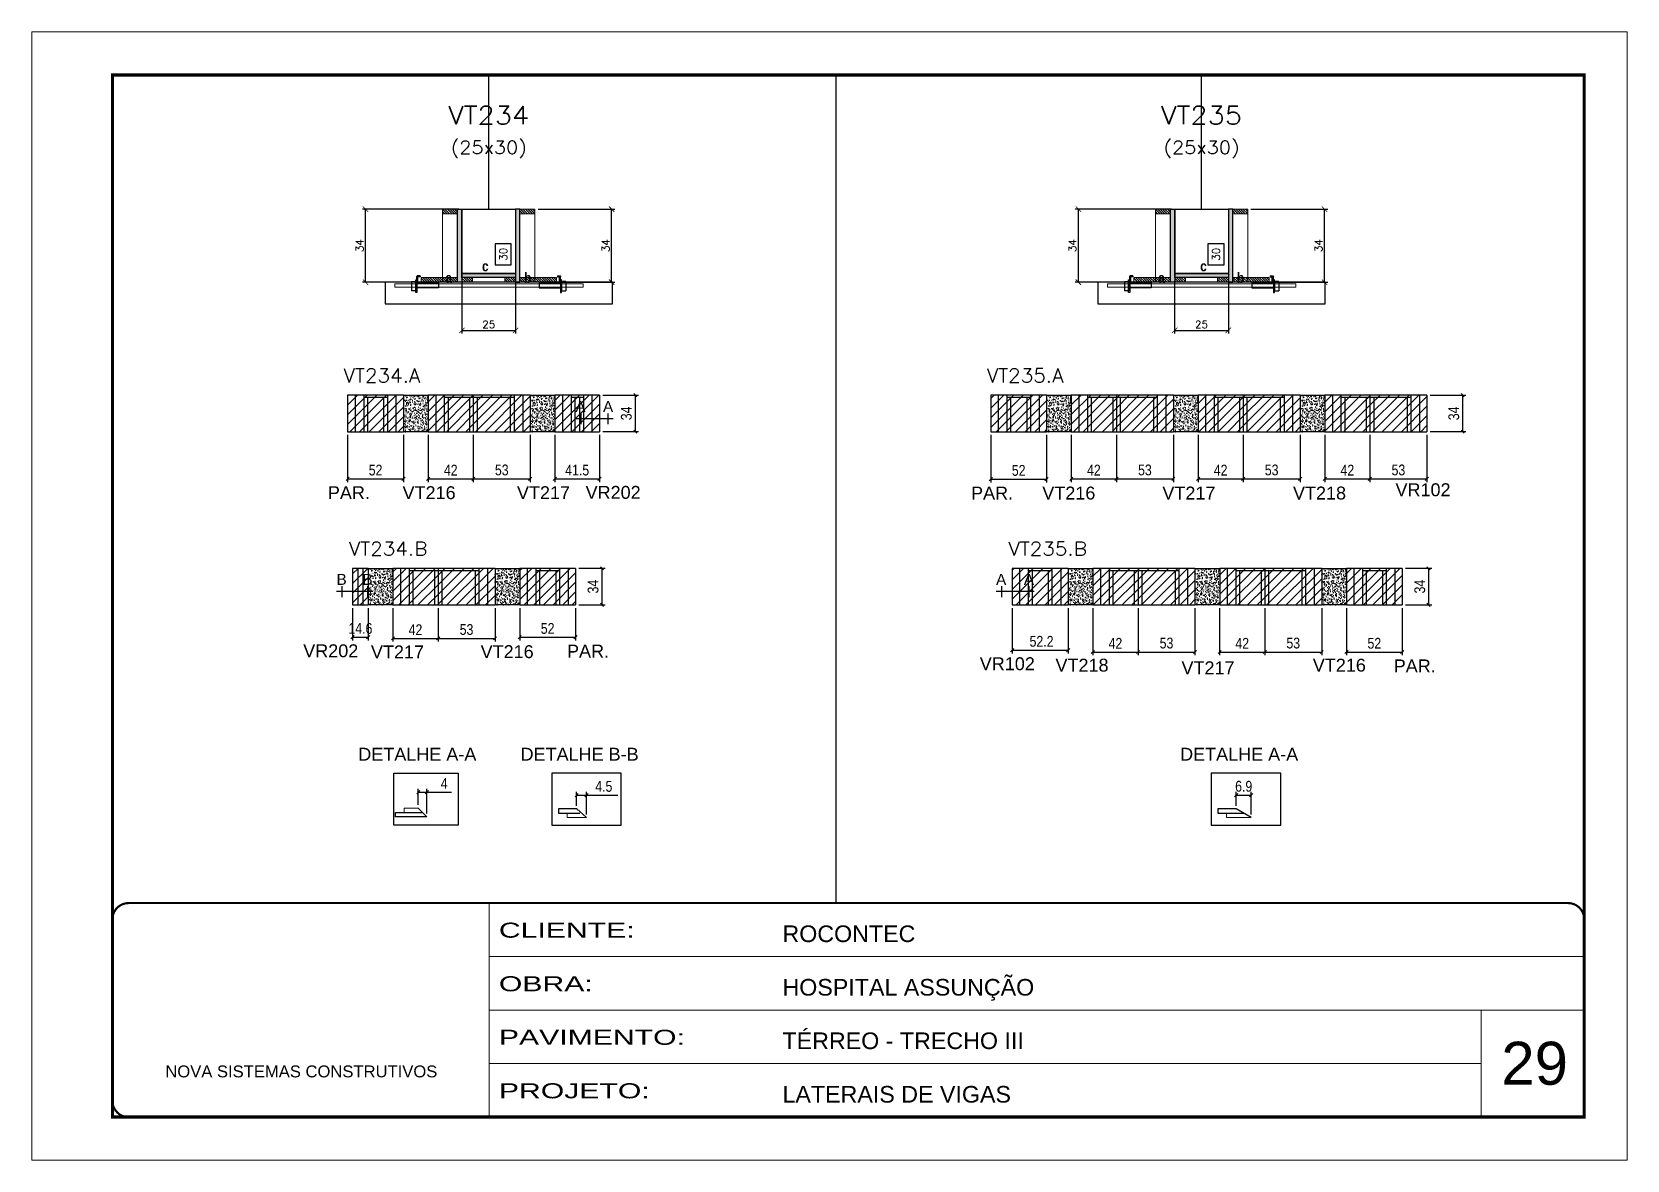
# Model space of a CAD drawing. Extents: x 137137 to 143418, y 10464 to 34486.
# Drawn here: x 137137 to 138622, y 25396 to 26446 of the extents above; entities that cross this region are included whole.
import ezdxf
from ezdxf.enums import TextEntityAlignment as Align

# ---------------------------------------------------------------- set-up
doc = ezdxf.new("R2010")
doc.units = 0
for name, pattern in [('CONTINUO', [0]), ('DASHED', [0.75, 0.5, -0.25]), ('HIDDEN', [0.375, 0.25, -0.125])]:
    doc.linetypes.add(name, pattern=pattern)
for name, color, linetype in [('5', 5, 'Continuous'), ('barrote', 251, 'Continuous'), ('COTA', 241, 'Continuous'), ('Cota Seção (2x)', 4, 'Continuous'), ('detalhes', 4, 'Continuous'), ('Painéis', 200, 'Continuous'), ('presilha', 1, 'Continuous'), ('SARR_2.2x7', 40, 'Continuous'), ('SARR_3.5x7', 81, 'Continuous'), ('SARR_EDITAR', 141, 'Continuous'), ('Texto de Titulo', 7, 'Continuous'), ('Texto Qtd Sarr', 242, 'Continuous')]:
    doc.layers.add(name, color=color, linetype=linetype)
for name, color, linetype, lineweight in [('CARIMBO', 255, 'Continuous', 9), ('CONCRETO', 251, 'Continuous', 25), ('Folhas', 255, 'Continuous', 9), ('Hachura', 251, 'Continuous', 9), ('Madeira', 126, 'Continuous', 18), ('Sarr 2.2x7', 40, 'Continuous', 9), ('SARRAFO DE PRESSAO', 251, 'DASHED', 9), ('SCO-___-LAJ', 2, 'Continuous', 0), ('Texto Seção', 7, 'Continuous', 15)]:
    doc.layers.add(name, color=color, linetype=linetype, lineweight=lineweight)
doc.styles.add('ARIAL', font='arial.ttf')
doc.styles.add('COTA TECNICA', font='techl___.ttf', dxfattribs={"height": 10})
doc.styles.add('REGUA-120', font='ROMANS.shx', dxfattribs={"height": 15})
doc.styles.add('Romans', font='romans.shx')
doc.styles.get("Standard").update_dxf_attribs({"font": 'arial.ttf'})
doc.styles.add('TECNICA', font='techb___.ttf', dxfattribs={"height": 10})
doc.styles.add('Tecnologia', font='')
doc.styles.get('Tecnologia').set_extended_font_data('Forgotten Futurist')
doc.dimstyles.new('Cota Seção (2x)', dxfattribs={"dimtxt": 7, "dimasz": 5, "dimexe": 3, "dimexo": 3, "dimgap": 2, "dimtad": 3, "dimdec": 1, "dimlfac": 0.5, "dimzin": 12, "dimdsep": 46, "dimtxsty": 'Romans', "dimblk": 'ARCHTICK', "dimcen": 0, "dimclrd": 4, "dimclre": 4, "dimclrt": 1, "dimadec": 1, "dimazin": 3, "dimtfac": 1, "dimtdec": 1, "dimtmove": 0, "dimatfit": 3, "dimldrblk": 'OBLIQUE', "dimfxl": 1, "dimtolj": 1, "dimtzin": 12, "dimarcsym": 0})
doc.dimstyles.new('Cota Seção interna', dxfattribs={"dimtxt": 7, "dimasz": 6, "dimexe": 0.18, "dimexo": 2, "dimgap": -4, "dimtad": 3, "dimdec": 1, "dimlfac": 0.5, "dimzin": 12, "dimdsep": 46, "dimtxsty": 'Romans', "dimblk": 'ARCHTICK', "dimcen": 0.09, "dimse1": 1, "dimse2": 1, "dimsd1": 1, "dimsd2": 1, "dimclrd": 180, "dimclre": 5, "dimclrt": 1, "dimadec": 0, "dimazin": 3, "dimtfac": 1, "dimtdec": 1, "dimtofl": 0, "dimtmove": 0, "dimatfit": 3, "dimldrblk": 'ARCHTICK', "dimfxl": 1, "dimtolj": 1, "dimtzin": 0, "dimarcsym": 0})
doc.dimstyles.new('PAINEL', dxfattribs={"dimtxt": 10, "dimasz": 3, "dimexe": 3, "dimexo": 3, "dimgap": 3, "dimtad": 1, "dimdec": 1, "dimzin": 12, "dimdsep": 46, "dimtxsty": 'COTA TECNICA', "dimblk1": 'OBLIQUE', "dimblk2": 'OBLIQUE', "dimsah": 1, "dimcen": 0.9, "dimclrd": 4, "dimclre": 4, "dimclrt": 240, "dimadec": 1, "dimazin": 3, "dimtfac": 1, "dimtdec": 1, "dimtmove": 0, "dimatfit": 3, "dimfxl": 1, "dimtolj": 1, "dimtzin": 12, "dimarcsym": 0})
pattern_1 = [(315, (160506.1794, 17983.1066), (1.12253202, 1.12253202), [])]
pattern_2 = [(315, (160494.1794, 17983.1066), (1.12253202, 1.12253202), [])]
pattern_3 = [(315, (161169.7492, 17983.1066), (1.12253202, 1.12253202), [])]
pattern_4 = [(315, (161157.7492, 17983.1066), (1.12253202, 1.12253202), [])]
pattern_5 = [(45, (-3156.5, -7e-12), (-4.49012806, 4.49012806), [])]

msp = doc.modelspace()

# ---------------------------------------------------------------- texts
at = {"layer": '5', "linetype": 'Continuous'}
for s, p in [('PAR.', (137412.83, 26010.9)), ('VT216', (137482.33, 26010.9)), ('VT217', (137588.85, 26010.9)), ('VR202', (137652.74, 26011.19)), ('PAR.', (138011.57, 26010.56)), ('VT216', (138077.89, 26010.56)), ('VT217', (138189.67, 26010.56)), ('VT218', (138311.27, 26010.56)), ('VR102', (138406.69, 26013.65)), ('VR202', (137389.87, 25863.76)), ('VT217', (137452.91, 25862.7)), ('VT216', (137555.02, 25862.95)), ('PAR.', (137635.45, 25863.46)), ('VR102', (138019.69, 25851.71)), ('VT218', (138090.18, 25850.38)), ('VT217', (138207.48, 25847.93)), ('VT216', (138329.7, 25850.38)), ('PAR.', (138405.02, 25849.69))]:
    msp.add_text(s, height=12, rotation=0.00004, dxfattribs=at).set_placement(p)
at = {"layer": '5', "color": 7, "linetype": 'Continuous'}
for s, p in [('DETALHE A-A', (137441.14, 25767.51)), ('DETALHE B-B', (137592.22, 25767.51)), ('DETALHE A-A', (138206.19, 25767.51))]:
    msp.add_text(s, height=12, rotation=359.99996, dxfattribs=at).set_placement(p)
at = {"layer": 'CARIMBO', "style": 'ARIAL'}
msp.add_text('29', height=40, dxfattribs=at).set_placement((138505.15, 25465.89))
at = {"layer": 'detalhes', "style": 'TECNICA'}
for s, p in [('c', (137556.31, 26222.99)), ('c', (138224.89, 26222.99)), ('a', (137522.25, 26212.09)), ('b', (137595.49, 26212.08)), ('a', (138185.82, 26212.09)), ('b', (138259.06, 26212.08))]:
    msp.add_text(s, height=9.6, dxfattribs=at).set_placement(p)
at = {"layer": 'detalhes', "color": 0, "linetype": 'Continuous', "style": 'ARIAL'}
for s, p in [('A', (137647.96, 26097.09)), ('A', (137673.67, 26097.09)), ('B', (137425.64, 25936.21)), ('B', (137449.75, 25936.21)), ('A', (138039.61, 25936.21)), ('A', (138065.44, 25936.21))]:
    msp.add_text(s, height=10.22, dxfattribs=at).set_placement(p, align=Align.MIDDLE_CENTER)
at = {"layer": 'Texto Seção', "style": 'REGUA-120', "width": 1.05}
for s, p in [('VT234.A', (137427.43, 26119.49)), ('VT235.A', (138026.17, 26119.49)), ('VT234.B', (137432.32, 25958.3)), ('VT235.B', (138046.29, 25958.3))]:
    msp.add_text(s, height=13, dxfattribs=at).set_placement(p)

# ---------------------------------------------------------------- blocks, each defined once
blk = doc.blocks.new('9999999999')
at = {"color": 30, "linetype": 'CONTINUO'}
for p, q in [((98564.6, 34230.2), (98564.6, 34429.4)), ((98564.6, 34379.6), (99584, 34379.6)), ((98564.6, 34329.8), (99488, 34329.8)), ((99584, 34329.8), (99488, 34329.8)), ((99488, 34329.8), (99488, 34230.2)), ((98564.6, 34280), (99488, 34280))]:
    blk.add_line(p, q, dxfattribs=at)
at = {"color": 30, "linetype": 'CONTINUO', "const_width": 2}
blk.add_lwpolyline([(99584, 34230.2), (99584, 34414.4, 0.414214), (99569, 34429.4), (98229, 34429.4, 0.414214), (98214, 34414.4), (98214, 34245.2, 0.414214), (98229, 34230.2), (99584, 34230.2)], format="xyb", dxfattribs=at)
at = {"layer": 'Folhas'}
blk.add_lwpolyline([(98139, 34190.2), (99624, 34190.2), (99624, 35240.2), (98139, 35240.2)], close=True, dxfattribs=at)
at = {"layer": 'Folhas', "color": 30, "const_width": 3}
blk.add_lwpolyline([(98214, 34230.2), (99584, 34230.2), (99584, 35200.2), (98214, 35200.2)], close=True, dxfattribs=at)
at = {"color": 7, "linetype": 'Continuous', "ltscale": 5, "style": 'ARIAL'}
for s, height, p in [('ROCONTEC', 15.48, (98837.7, 34393.1)), ('HOSPITAL ASSUNÇÃO', 15.483, (98837.7, 34343.3)), ('TÉRREO - TRECHO III', 15.483, (98837.7, 34293.5)), ('NOVA SISTEMAS CONSTRUTIVOS', 11.059, (98263.2, 34267.2)), ('LATERAIS DE VIGAS', 15.483, (98837.7, 34243.7))]:
    blk.add_text(s, height=height, dxfattribs=at).set_placement(p)
at = {"layer": 'Folhas', "color": 7, "style": 'Tecnologia', "width": 1.5}
for s, p in [('CLIENTE:', (98573.7, 34397.2)), ('OBRA:', (98573.7, 34347.3)), ('PAVIMENTO:', (98573.7, 34297.5)), ('PROJETO:', (98573.7, 34247.7))]:
    blk.add_text(s, height=14, dxfattribs=at).set_placement(p)
blk = doc.blocks.new('_ArchTick')
at = {"color": 0, "linetype": 'ByBlock', "const_width": 0.15}
blk.add_lwpolyline([(-0.5, -0.5), (0.5, 0.5)], dxfattribs=at)
blk = doc.blocks.new('*D5994')
at = {"layer": 'COTA', "color": 4, "lineweight": -2, "transparency": 16777216}
for p, q in [((137534.6, 26280.8), (137444.9, 26280.8)), ((137447.9, 26212.8), (137447.9, 26280.8)), ((137496.6, 26212.8), (137444.9, 26212.8))]:
    blk.add_line(p, q, dxfattribs=at)
at = {"layer": 'Defpoints', "color": 0, "transparency": 16777216}
for p in [(137447.9, 26280.8), (137537.6, 26280.8), (137499.6, 26212.8)]:
    blk.add_point(p, dxfattribs=at)
at = {"layer": 'COTA', "color": 4, "lineweight": -2, "transparency": 16777216, "xscale": 5, "yscale": 5, "zscale": 5}
for p, rotation in [((137447.9, 26280.8), 90), ((137447.9, 26212.8), 270)]:
    blk.add_blockref('_ArchTick', p, dxfattribs=dict(at, rotation=rotation))
at = {"layer": 'COTA', "color": 1, "transparency": 16777216, "insert": (137442.4, 26246.8), "char_height": 7, "attachment_point": 5, "rotation": 90, "style": 'Romans'}
blk.add_mtext('\\A1;34', dxfattribs=at)
blk = doc.blocks.new('_Oblique')
at = {"color": 0, "linetype": 'ByBlock', "lineweight": -2}
blk.add_line((-0.5, -0.5), (0.5, 0.5), dxfattribs=at)
blk = doc.blocks.new('*D5995')
at = {"layer": 'COTA', "color": 4, "lineweight": -2, "transparency": 16777216}
for p, q in [((137608.5, 26280.8), (137680, 26280.8)), ((137677, 26212.8), (137677, 26280.8)), ((137628.6, 26212.8), (137680, 26212.8))]:
    blk.add_line(p, q, dxfattribs=at)
at = {"layer": 'Defpoints', "color": 0, "transparency": 16777216}
for p in [(137605.5, 26280.8), (137677, 26280.8), (137625.6, 26212.8)]:
    blk.add_point(p, dxfattribs=at)
at = {"layer": 'COTA', "color": 4, "lineweight": -2, "transparency": 16777216, "xscale": 5, "yscale": 5, "zscale": 5}
for p, rotation in [((137677, 26280.8), 90), ((137677, 26212.8), 270)]:
    blk.add_blockref('_ArchTick', p, dxfattribs=dict(at, rotation=rotation))
at = {"layer": 'COTA', "color": 1, "transparency": 16777216, "insert": (137671.5, 26246.8), "char_height": 7, "attachment_point": 5, "rotation": 90, "style": 'Romans'}
blk.add_mtext('\\A1;34', dxfattribs=at)
blk = doc.blocks.new('*D5996')
at = {"layer": 'Cota Seção (2x)', "color": 180, "lineweight": -2, "transparency": 16777216}
for p, q in [((137583.6, 26248.4), (137568.6, 26248.4)), ((137568.6, 26248.4), (137568.6, 26229.1)), ((137583.6, 26229.1), (137583.6, 26248.4)), ((137568.6, 26229.1), (137583.6, 26229.1))]:
    blk.add_line(p, q, dxfattribs=at)
at = {"layer": 'Defpoints', "color": 0, "transparency": 16777216}
for p in [(137587.5, 26280.8), (137587.6, 26280.8), (137587.6, 26220.8)]:
    blk.add_point(p, dxfattribs=at)
at = {"layer": 'Cota Seção (2x)', "color": 1, "transparency": 16777216, "insert": (137576.1, 26238.8), "char_height": 7, "attachment_point": 5, "rotation": 90, "style": 'Romans'}
blk.add_mtext('\\A1;30', dxfattribs=at)
blk = doc.blocks.new('titulo1')
at = {"layer": 'Defpoints', "color": 252, "linetype": 'HIDDEN', "ltscale": 2}
blk.add_line((0, 0), (0, 125), dxfattribs=at)
at = {"layer": 'Defpoints', "style": 'Romans', "oblique": 15}
blk.add_attdef('FOLHA', text='', height=10, dxfattribs=at).set_placement((0, 15.6), align=Align.MIDDLE_CENTER)
at = {"layer": 'Texto Qtd Sarr', "color": 3, "style": 'Romans', "oblique": 15}
for tag, height, p in [('TITULO', 17, (0, 71.4)), ('SEÇÃO', 12, (0, 41.5))]:
    blk.add_attdef(tag, text='', height=height, dxfattribs=at).set_placement(p, align=Align.MIDDLE_CENTER)
blk = doc.blocks.new('PRESILHA METÁLICA 1')
at = {"layer": 'presilha'}
for p, q in [((0, 13), (6, 13)), ((0, 13), (0, 0)), ((6, 0), (0, 0)), ((6, 15.5), (7.5, 15.5)), ((6, -2.5), (6, 15.5)), ((6, 13), (6, 0)), ((7.5, 10.6), (7.5, 19.9)), ((7.5, 15.5), (7.5, -2.5)), ((37.5, 4.1), (7.5, 4.1)), ((12, 21), (8.6, 21)), ((9, 11.6), (9, 18.9)), ((12, 19.5), (9.6, 19.5)), ((37.5, 11), (9.6, 11)), ((12, 21), (12, 19.5)), ((37.5, 11), (37.5, 4.1)), ((7.5, -2.5), (6, -2.5))]:
    blk.add_line(p, q, dxfattribs=at)
for centre, radius, start, end in [((8.6, 19.9), 1.14, 90, 180), ((9.6, 18.9), 0.57, 90, 180), ((9.6, 11.6), 0.57, 180, 270)]:
    blk.add_arc(centre, radius, start, end, dxfattribs=at)
blk = doc.blocks.new('*D5997')
at = {"layer": 'COTA', "color": 4, "lineweight": -2, "transparency": 16777216}
for p, q in [((137537.6, 26214.2), (137537.6, 26165)), ((137587.6, 26214.2), (137587.6, 26165)), ((137537.6, 26168), (137587.6, 26168))]:
    blk.add_line(p, q, dxfattribs=at)
at = {"layer": 'Defpoints', "color": 0, "transparency": 16777216}
for p in [(137537.6, 26217.2), (137587.6, 26217.2), (137587.6, 26168)]:
    blk.add_point(p, dxfattribs=at)
at = {"layer": 'COTA', "color": 4, "lineweight": -2, "transparency": 16777216, "xscale": 5, "yscale": 5, "zscale": 5, "rotation": 180}
blk.add_blockref('_ArchTick', (137537.6, 26168), dxfattribs=at)
at = {"layer": 'COTA', "color": 4, "lineweight": -2, "transparency": 16777216, "xscale": 5, "yscale": 5, "zscale": 5}
blk.add_blockref('_ArchTick', (137587.6, 26168), dxfattribs=at)
at = {"layer": 'COTA', "color": 1, "transparency": 16777216, "insert": (137562.6, 26173.5), "char_height": 7, "attachment_point": 5, "style": 'Romans'}
blk.add_mtext('\\A1;25', dxfattribs=at)
blk = doc.blocks.new('*D5998')
at = {"layer": 'COTA', "color": 4, "linetype": 'ByBlock', "lineweight": -2, "transparency": 16777216}
for p, q in [((137624.2, 26070.7), (137624.2, 26026.8)), ((137665.7, 26070.7), (137665.7, 26026.8)), ((137624.2, 26029.8), (137665.7, 26029.8))]:
    blk.add_line(p, q, dxfattribs=at)
at = {"layer": 'Defpoints', "color": 0, "linetype": 'ByBlock', "transparency": 16777216}
for p in [(137624.2, 26073.7), (137665.7, 26073.7), (137665.7, 26029.8)]:
    blk.add_point(p, dxfattribs=at)
at = {"layer": 'COTA', "color": 4, "linetype": 'ByBlock', "lineweight": -2, "transparency": 16777216, "xscale": 3, "yscale": 3, "zscale": 3, "rotation": 180}
blk.add_blockref('_Oblique', (137624.2, 26029.8), dxfattribs=at)
at = {"layer": 'COTA', "color": 4, "linetype": 'ByBlock', "lineweight": -2, "transparency": 16777216, "xscale": 3, "yscale": 3, "zscale": 3}
blk.add_blockref('_Oblique', (137665.7, 26029.8), dxfattribs=at)
at = {"layer": 'COTA', "color": 240, "linetype": 'ByBlock', "transparency": 16777216, "insert": (137644.9, 26037.9), "char_height": 10, "attachment_point": 5, "style": 'COTA TECNICA'}
blk.add_mtext('\\A1;41.5', dxfattribs=at)
blk = doc.blocks.new('*D5999')
at = {"layer": 'COTA', "color": 4, "linetype": 'ByBlock', "lineweight": -2, "transparency": 16777216}
for p, q in [((137668.7, 26107.7), (137702, 26107.7)), ((137699, 26107.7), (137699, 26073.7)), ((137668.7, 26073.7), (137702, 26073.7))]:
    blk.add_line(p, q, dxfattribs=at)
at = {"layer": 'Defpoints', "color": 0, "linetype": 'ByBlock', "transparency": 16777216}
for p in [(137665.7, 26107.7), (137665.7, 26073.7), (137699, 26073.7)]:
    blk.add_point(p, dxfattribs=at)
at = {"layer": 'COTA', "color": 4, "linetype": 'ByBlock', "lineweight": -2, "transparency": 16777216, "xscale": 3, "yscale": 3, "zscale": 3}
for p, rotation in [((137699, 26107.7), 90), ((137699, 26073.7), 270)]:
    blk.add_blockref('_Oblique', p, dxfattribs=dict(at, rotation=rotation))
at = {"layer": 'COTA', "color": 240, "linetype": 'ByBlock', "transparency": 16777216, "insert": (137690.7, 26090.7), "char_height": 10, "attachment_point": 5, "rotation": 90, "style": 'COTA TECNICA'}
blk.add_mtext('\\A1;34', dxfattribs=at)
blk = doc.blocks.new('*D6000')
at = {"layer": 'COTA', "color": 4, "linetype": 'ByBlock', "lineweight": -2, "transparency": 16777216}
for p, q in [((137435.8, 25909.5), (137435.8, 25879.4)), ((137450.4, 25909.5), (137450.4, 25879.4)), ((137435.8, 25882.4), (137450.4, 25882.4))]:
    blk.add_line(p, q, dxfattribs=at)
at = {"layer": 'Defpoints', "color": 0, "linetype": 'ByBlock', "transparency": 16777216}
for p in [(137435.8, 25912.5), (137450.4, 25912.5), (137450.4, 25882.4)]:
    blk.add_point(p, dxfattribs=at)
at = {"layer": 'COTA', "color": 4, "linetype": 'ByBlock', "lineweight": -2, "transparency": 16777216, "xscale": 3, "yscale": 3, "zscale": 3, "rotation": 180}
blk.add_blockref('_Oblique', (137435.8, 25882.4), dxfattribs=at)
at = {"layer": 'COTA', "color": 4, "linetype": 'ByBlock', "lineweight": -2, "transparency": 16777216, "xscale": 3, "yscale": 3, "zscale": 3}
blk.add_blockref('_Oblique', (137450.4, 25882.4), dxfattribs=at)
at = {"layer": 'COTA', "color": 240, "linetype": 'ByBlock', "transparency": 16777216, "insert": (137443.1, 25890.5), "char_height": 10, "attachment_point": 5, "style": 'COTA TECNICA'}
blk.add_mtext('\\A1;14.6', dxfattribs=at)
blk = doc.blocks.new('*D6001')
at = {"layer": 'COTA', "color": 4, "linetype": 'ByBlock', "lineweight": -2, "transparency": 16777216}
for p, q in [((137644.4, 25725.5), (137644.4, 25738.4)), ((137644.4, 25735.4), (137653.5, 25735.4)), ((137653.5, 25717.5), (137653.5, 25738.4)), ((137653.5, 25735.4), (137682.8, 25735.4))]:
    blk.add_line(p, q, dxfattribs=at)
at = {"layer": 'Defpoints', "color": 0, "linetype": 'ByBlock', "transparency": 16777216}
for p in [(137653.5, 25735.4), (137644.4, 25722.5), (137653.5, 25714.5)]:
    blk.add_point(p, dxfattribs=at)
at = {"layer": 'COTA', "color": 4, "linetype": 'ByBlock', "lineweight": -2, "transparency": 16777216, "xscale": 3, "yscale": 3, "zscale": 3, "rotation": 180}
blk.add_blockref('_Oblique', (137644.4, 25735.4), dxfattribs=at)
at = {"layer": 'COTA', "color": 4, "linetype": 'ByBlock', "lineweight": -2, "transparency": 16777216, "xscale": 3, "yscale": 3, "zscale": 3}
blk.add_blockref('_Oblique', (137653.5, 25735.4), dxfattribs=at)
at = {"layer": 'COTA', "color": 240, "linetype": 'ByBlock', "transparency": 16777216, "insert": (137669.7, 25743.5), "char_height": 10, "attachment_point": 5, "style": 'COTA TECNICA'}
blk.add_mtext('\\A1;4.5', dxfattribs=at)
blk = doc.blocks.new('*D6002')
at = {"layer": 'COTA', "color": 4, "linetype": 'ByBlock', "lineweight": -2, "transparency": 16777216}
for p, q in [((137497, 25726.3), (137497, 25741.2)), ((137497, 25738.2), (137505, 25738.2)), ((137505, 25718.3), (137505, 25741.2)), ((137505, 25738.2), (137527.8, 25738.2))]:
    blk.add_line(p, q, dxfattribs=at)
at = {"layer": 'Defpoints', "color": 0, "linetype": 'ByBlock', "transparency": 16777216}
for p in [(137497, 25738.2), (137497, 25723.3), (137505, 25715.3)]:
    blk.add_point(p, dxfattribs=at)
at = {"layer": 'COTA', "color": 4, "linetype": 'ByBlock', "lineweight": -2, "transparency": 16777216, "xscale": 3, "yscale": 3, "zscale": 3, "rotation": 180}
blk.add_blockref('_Oblique', (137497, 25738.2), dxfattribs=at)
at = {"layer": 'COTA', "color": 4, "linetype": 'ByBlock', "lineweight": -2, "transparency": 16777216, "xscale": 3, "yscale": 3, "zscale": 3}
blk.add_blockref('_Oblique', (137505, 25738.2), dxfattribs=at)
at = {"layer": 'COTA', "color": 240, "linetype": 'ByBlock', "transparency": 16777216, "insert": (137521.1, 25746.3), "char_height": 10, "attachment_point": 5, "style": 'COTA TECNICA'}
blk.add_mtext('\\A1;4', dxfattribs=at)
blk = doc.blocks.new('*D6003')
at = {"layer": 'COTA', "color": 4, "linetype": 'ByBlock', "lineweight": -2, "transparency": 16777216}
for p, q in [((137591.4, 25909.5), (137591.4, 25879.4)), ((137643.4, 25909.5), (137643.4, 25879.4)), ((137591.4, 25882.4), (137643.4, 25882.4))]:
    blk.add_line(p, q, dxfattribs=at)
at = {"layer": 'Defpoints', "color": 0, "linetype": 'ByBlock', "transparency": 16777216}
for p in [(137591.4, 25912.5), (137643.4, 25912.5), (137643.4, 25882.4)]:
    blk.add_point(p, dxfattribs=at)
at = {"layer": 'COTA', "color": 4, "linetype": 'ByBlock', "lineweight": -2, "transparency": 16777216, "xscale": 3, "yscale": 3, "zscale": 3, "rotation": 180}
blk.add_blockref('_Oblique', (137591.4, 25882.4), dxfattribs=at)
at = {"layer": 'COTA', "color": 4, "linetype": 'ByBlock', "lineweight": -2, "transparency": 16777216, "xscale": 3, "yscale": 3, "zscale": 3}
blk.add_blockref('_Oblique', (137643.4, 25882.4), dxfattribs=at)
at = {"layer": 'COTA', "color": 240, "linetype": 'ByBlock', "transparency": 16777216, "insert": (137617.4, 25890.5), "char_height": 10, "attachment_point": 5, "style": 'COTA TECNICA'}
blk.add_mtext('\\A1;52', dxfattribs=at)
blk = doc.blocks.new('*D6004')
at = {"layer": 'COTA', "color": 4, "linetype": 'ByBlock', "lineweight": -2, "transparency": 16777216}
for p, q in [((137646.4, 25946.5), (137671, 25946.5)), ((137668, 25946.5), (137668, 25912.5)), ((137646.4, 25912.5), (137671, 25912.5))]:
    blk.add_line(p, q, dxfattribs=at)
at = {"layer": 'Defpoints', "color": 0, "linetype": 'ByBlock', "transparency": 16777216}
for p in [(137643.4, 25946.5), (137643.4, 25912.5), (137668, 25912.5)]:
    blk.add_point(p, dxfattribs=at)
at = {"layer": 'COTA', "color": 4, "linetype": 'ByBlock', "lineweight": -2, "transparency": 16777216, "xscale": 3, "yscale": 3, "zscale": 3}
for p, rotation in [((137668, 25946.5), 90), ((137668, 25912.5), 270)]:
    blk.add_blockref('_Oblique', p, dxfattribs=dict(at, rotation=rotation))
at = {"layer": 'COTA', "color": 240, "linetype": 'ByBlock', "transparency": 16777216, "insert": (137659.7, 25929.5), "char_height": 10, "attachment_point": 5, "rotation": 90, "style": 'COTA TECNICA'}
blk.add_mtext('\\A1;34', dxfattribs=at)
blk = doc.blocks.new('*D6005')
at = {"layer": 'COTA', "color": 4, "linetype": 'ByBlock', "lineweight": -2, "transparency": 16777216}
for p, q in [((137431.2, 26070.7), (137431.2, 26026.8)), ((137483.2, 26070.7), (137483.2, 26026.8)), ((137431.2, 26029.8), (137483.2, 26029.8))]:
    blk.add_line(p, q, dxfattribs=at)
at = {"layer": 'Defpoints', "color": 0, "linetype": 'ByBlock', "transparency": 16777216}
for p in [(137431.2, 26073.7), (137483.2, 26073.7), (137483.2, 26029.8)]:
    blk.add_point(p, dxfattribs=at)
at = {"layer": 'COTA', "color": 4, "linetype": 'ByBlock', "lineweight": -2, "transparency": 16777216, "xscale": 3, "yscale": 3, "zscale": 3, "rotation": 180}
blk.add_blockref('_Oblique', (137431.2, 26029.8), dxfattribs=at)
at = {"layer": 'COTA', "color": 4, "linetype": 'ByBlock', "lineweight": -2, "transparency": 16777216, "xscale": 3, "yscale": 3, "zscale": 3}
blk.add_blockref('_Oblique', (137483.2, 26029.8), dxfattribs=at)
at = {"layer": 'COTA', "color": 240, "linetype": 'ByBlock', "transparency": 16777216, "insert": (137457.2, 26037.9), "char_height": 10, "attachment_point": 5, "style": 'COTA TECNICA'}
blk.add_mtext('\\A1;52', dxfattribs=at)
blk = doc.blocks.new('*D5974')
at = {"layer": 'COTA', "color": 4, "lineweight": -2, "transparency": 16777216}
for p, q in [((138198.1, 26280.8), (138108.5, 26280.8)), ((138111.5, 26212.8), (138111.5, 26280.8)), ((138160.1, 26212.8), (138108.5, 26212.8))]:
    blk.add_line(p, q, dxfattribs=at)
at = {"layer": 'Defpoints', "color": 0, "transparency": 16777216}
for p in [(138111.5, 26280.8), (138201.1, 26280.8), (138163.1, 26212.8)]:
    blk.add_point(p, dxfattribs=at)
at = {"layer": 'COTA', "color": 4, "lineweight": -2, "transparency": 16777216, "xscale": 5, "yscale": 5, "zscale": 5}
for p, rotation in [((138111.5, 26280.8), 90), ((138111.5, 26212.8), 270)]:
    blk.add_blockref('_ArchTick', p, dxfattribs=dict(at, rotation=rotation))
at = {"layer": 'COTA', "color": 1, "transparency": 16777216, "insert": (138106, 26246.8), "char_height": 7, "attachment_point": 5, "rotation": 90, "style": 'Romans'}
blk.add_mtext('\\A1;34', dxfattribs=at)
blk = doc.blocks.new('*D5975')
at = {"layer": 'COTA', "color": 4, "lineweight": -2, "transparency": 16777216}
for p, q in [((138272.1, 26280.8), (138343.6, 26280.8)), ((138340.6, 26212.8), (138340.6, 26280.8)), ((138292.1, 26212.8), (138343.6, 26212.8))]:
    blk.add_line(p, q, dxfattribs=at)
at = {"layer": 'Defpoints', "color": 0, "transparency": 16777216}
for p in [(138269.1, 26280.8), (138340.6, 26280.8), (138289.1, 26212.8)]:
    blk.add_point(p, dxfattribs=at)
at = {"layer": 'COTA', "color": 4, "lineweight": -2, "transparency": 16777216, "xscale": 5, "yscale": 5, "zscale": 5}
for p, rotation in [((138340.6, 26280.8), 90), ((138340.6, 26212.8), 270)]:
    blk.add_blockref('_ArchTick', p, dxfattribs=dict(at, rotation=rotation))
at = {"layer": 'COTA', "color": 1, "transparency": 16777216, "insert": (138335.1, 26246.8), "char_height": 7, "attachment_point": 5, "rotation": 90, "style": 'Romans'}
blk.add_mtext('\\A1;34', dxfattribs=at)
blk = doc.blocks.new('*D5976')
at = {"layer": 'Cota Seção (2x)', "color": 180, "lineweight": -2, "transparency": 16777216}
for p, q in [((138247.1, 26248.4), (138232.1, 26248.4)), ((138232.1, 26248.4), (138232.1, 26229.1)), ((138247.1, 26229.1), (138247.1, 26248.4)), ((138232.1, 26229.1), (138247.1, 26229.1))]:
    blk.add_line(p, q, dxfattribs=at)
at = {"layer": 'Defpoints', "color": 0, "transparency": 16777216}
for p in [(138251.1, 26280.8), (138251.1, 26280.8), (138251.1, 26220.8)]:
    blk.add_point(p, dxfattribs=at)
at = {"layer": 'Cota Seção (2x)', "color": 1, "transparency": 16777216, "insert": (138239.6, 26238.8), "char_height": 7, "attachment_point": 5, "rotation": 90, "style": 'Romans'}
blk.add_mtext('\\A1;30', dxfattribs=at)
blk = doc.blocks.new('*D5977')
at = {"layer": 'COTA', "color": 4, "lineweight": -2, "transparency": 16777216}
for p, q in [((138201.1, 26214.2), (138201.1, 26165)), ((138251.1, 26214.2), (138251.1, 26165)), ((138201.1, 26168), (138251.1, 26168))]:
    blk.add_line(p, q, dxfattribs=at)
at = {"layer": 'Defpoints', "color": 0, "transparency": 16777216}
for p in [(138201.1, 26217.2), (138251.1, 26217.2), (138251.1, 26168)]:
    blk.add_point(p, dxfattribs=at)
at = {"layer": 'COTA', "color": 4, "lineweight": -2, "transparency": 16777216, "xscale": 5, "yscale": 5, "zscale": 5, "rotation": 180}
blk.add_blockref('_ArchTick', (138201.1, 26168), dxfattribs=at)
at = {"layer": 'COTA', "color": 4, "lineweight": -2, "transparency": 16777216, "xscale": 5, "yscale": 5, "zscale": 5}
blk.add_blockref('_ArchTick', (138251.1, 26168), dxfattribs=at)
at = {"layer": 'COTA', "color": 1, "transparency": 16777216, "insert": (138226.1, 26173.5), "char_height": 7, "attachment_point": 5, "style": 'Romans'}
blk.add_mtext('\\A1;25', dxfattribs=at)
blk = doc.blocks.new('*D5978')
at = {"layer": 'COTA', "color": 4, "linetype": 'ByBlock', "lineweight": -2, "transparency": 16777216}
for p, q in [((138438.9, 26107.7), (138472.2, 26107.7)), ((138469.2, 26107.7), (138469.2, 26073.7)), ((138438.9, 26073.7), (138472.2, 26073.7))]:
    blk.add_line(p, q, dxfattribs=at)
at = {"layer": 'Defpoints', "color": 0, "linetype": 'ByBlock', "transparency": 16777216}
for p in [(138435.9, 26107.7), (138435.9, 26073.7), (138469.2, 26073.7)]:
    blk.add_point(p, dxfattribs=at)
at = {"layer": 'COTA', "color": 4, "linetype": 'ByBlock', "lineweight": -2, "transparency": 16777216, "xscale": 3, "yscale": 3, "zscale": 3}
for p, rotation in [((138469.2, 26107.7), 90), ((138469.2, 26073.7), 270)]:
    blk.add_blockref('_Oblique', p, dxfattribs=dict(at, rotation=rotation))
at = {"layer": 'COTA', "color": 240, "linetype": 'ByBlock', "transparency": 16777216, "insert": (138461, 26090.7), "char_height": 10, "attachment_point": 5, "rotation": 90, "style": 'COTA TECNICA'}
blk.add_mtext('\\A1;34', dxfattribs=at)
blk = doc.blocks.new('*D5979')
at = {"layer": 'COTA', "color": 4, "linetype": 'ByBlock', "lineweight": -2, "transparency": 16777216}
for p, q in [((138049.8, 25909.5), (138049.8, 25867.3)), ((138102, 25909.5), (138102, 25867.3)), ((138049.8, 25870.3), (138102, 25870.3))]:
    blk.add_line(p, q, dxfattribs=at)
at = {"layer": 'Defpoints', "color": 0, "linetype": 'ByBlock', "transparency": 16777216}
for p in [(138049.8, 25912.5), (138102, 25912.5), (138102, 25870.3)]:
    blk.add_point(p, dxfattribs=at)
at = {"layer": 'COTA', "color": 4, "linetype": 'ByBlock', "lineweight": -2, "transparency": 16777216, "xscale": 3, "yscale": 3, "zscale": 3, "rotation": 180}
blk.add_blockref('_Oblique', (138049.8, 25870.3), dxfattribs=at)
at = {"layer": 'COTA', "color": 4, "linetype": 'ByBlock', "lineweight": -2, "transparency": 16777216, "xscale": 3, "yscale": 3, "zscale": 3}
blk.add_blockref('_Oblique', (138102, 25870.3), dxfattribs=at)
at = {"layer": 'COTA', "color": 240, "linetype": 'ByBlock', "transparency": 16777216, "insert": (138077.2, 25878.5), "char_height": 10, "attachment_point": 5, "style": 'COTA TECNICA'}
blk.add_mtext('\\A1;52.2', dxfattribs=at)
blk = doc.blocks.new('*D5980')
at = {"layer": 'COTA', "color": 4, "linetype": 'ByBlock', "lineweight": -2, "transparency": 16777216}
for p, q in [((138258.4, 25725.5), (138258.4, 25738.4)), ((138258.4, 25735.4), (138272.3, 25735.4)), ((138272.3, 25717.5), (138272.3, 25738.4))]:
    blk.add_line(p, q, dxfattribs=at)
at = {"layer": 'Defpoints', "color": 0, "linetype": 'ByBlock', "transparency": 16777216}
for p in [(138272.3, 25735.4), (138258.4, 25722.5), (138272.3, 25714.5)]:
    blk.add_point(p, dxfattribs=at)
at = {"layer": 'COTA', "color": 4, "linetype": 'ByBlock', "lineweight": -2, "transparency": 16777216, "xscale": 3, "yscale": 3, "zscale": 3, "rotation": 180}
blk.add_blockref('_Oblique', (138258.4, 25735.4), dxfattribs=at)
at = {"layer": 'COTA', "color": 4, "linetype": 'ByBlock', "lineweight": -2, "transparency": 16777216, "xscale": 3, "yscale": 3, "zscale": 3}
blk.add_blockref('_Oblique', (138272.3, 25735.4), dxfattribs=at)
at = {"layer": 'COTA', "color": 240, "linetype": 'ByBlock', "transparency": 16777216, "insert": (138265.4, 25743.6), "char_height": 10, "attachment_point": 5, "style": 'COTA TECNICA'}
blk.add_mtext('\\A1;6.9', dxfattribs=at)
blk = doc.blocks.new('*D5981')
at = {"layer": 'COTA', "color": 4, "linetype": 'ByBlock', "lineweight": -2, "transparency": 16777216}
for p, q in [((138361, 25909.5), (138361, 25865.6)), ((138413, 25909.5), (138413, 25865.6)), ((138361, 25868.6), (138413, 25868.6))]:
    blk.add_line(p, q, dxfattribs=at)
at = {"layer": 'Defpoints', "color": 0, "linetype": 'ByBlock', "transparency": 16777216}
for p in [(138361, 25912.5), (138413, 25912.5), (138413, 25868.6)]:
    blk.add_point(p, dxfattribs=at)
at = {"layer": 'COTA', "color": 4, "linetype": 'ByBlock', "lineweight": -2, "transparency": 16777216, "xscale": 3, "yscale": 3, "zscale": 3, "rotation": 180}
blk.add_blockref('_Oblique', (138361, 25868.6), dxfattribs=at)
at = {"layer": 'COTA', "color": 4, "linetype": 'ByBlock', "lineweight": -2, "transparency": 16777216, "xscale": 3, "yscale": 3, "zscale": 3}
blk.add_blockref('_Oblique', (138413, 25868.6), dxfattribs=at)
at = {"layer": 'COTA', "color": 240, "linetype": 'ByBlock', "transparency": 16777216, "insert": (138387, 25876.7), "char_height": 10, "attachment_point": 5, "style": 'COTA TECNICA'}
blk.add_mtext('\\A1;52', dxfattribs=at)
blk = doc.blocks.new('*D5982')
at = {"layer": 'COTA', "color": 4, "linetype": 'ByBlock', "lineweight": -2, "transparency": 16777216}
for p, q in [((138416, 25946.5), (138440.5, 25946.5)), ((138437.5, 25946.5), (138437.5, 25912.5)), ((138416, 25912.5), (138440.5, 25912.5))]:
    blk.add_line(p, q, dxfattribs=at)
at = {"layer": 'Defpoints', "color": 0, "linetype": 'ByBlock', "transparency": 16777216}
for p in [(138413, 25946.5), (138413, 25912.5), (138437.5, 25912.5)]:
    blk.add_point(p, dxfattribs=at)
at = {"layer": 'COTA', "color": 4, "linetype": 'ByBlock', "lineweight": -2, "transparency": 16777216, "xscale": 3, "yscale": 3, "zscale": 3}
for p, rotation in [((138437.5, 25946.5), 90), ((138437.5, 25912.5), 270)]:
    blk.add_blockref('_Oblique', p, dxfattribs=dict(at, rotation=rotation))
at = {"layer": 'COTA', "color": 240, "linetype": 'ByBlock', "transparency": 16777216, "insert": (138429.3, 25929.5), "char_height": 10, "attachment_point": 5, "rotation": 90, "style": 'COTA TECNICA'}
blk.add_mtext('\\A1;34', dxfattribs=at)
blk = doc.blocks.new('*D5983')
at = {"layer": 'COTA', "color": 4, "linetype": 'ByBlock', "lineweight": -2, "transparency": 16777216}
for p, q in [((138029.9, 26070.7), (138029.9, 26026.5)), ((138081.9, 26070.7), (138081.9, 26026.5)), ((138029.9, 26029.5), (138081.9, 26029.5))]:
    blk.add_line(p, q, dxfattribs=at)
at = {"layer": 'Defpoints', "color": 0, "linetype": 'ByBlock', "transparency": 16777216}
for p in [(138029.9, 26073.7), (138081.9, 26073.7), (138081.9, 26029.5)]:
    blk.add_point(p, dxfattribs=at)
at = {"layer": 'COTA', "color": 4, "linetype": 'ByBlock', "lineweight": -2, "transparency": 16777216, "xscale": 3, "yscale": 3, "zscale": 3, "rotation": 180}
blk.add_blockref('_Oblique', (138029.9, 26029.5), dxfattribs=at)
at = {"layer": 'COTA', "color": 4, "linetype": 'ByBlock', "lineweight": -2, "transparency": 16777216, "xscale": 3, "yscale": 3, "zscale": 3}
blk.add_blockref('_Oblique', (138081.9, 26029.5), dxfattribs=at)
at = {"layer": 'COTA', "color": 240, "linetype": 'ByBlock', "transparency": 16777216, "insert": (138055.9, 26037.6), "char_height": 10, "attachment_point": 5, "style": 'COTA TECNICA'}
blk.add_mtext('\\A1;52', dxfattribs=at)
blk = doc.blocks.new('*D6156')
at = {"layer": 'COTA', "color": 4, "lineweight": -2, "transparency": 16777216}
for p, q in [((137506.2, 26070.7), (137506.2, 26026.8)), ((137548.2, 26070.7), (137548.2, 26026.8)), ((137506.2, 26029.8), (137548.2, 26029.8))]:
    blk.add_line(p, q, dxfattribs=at)
at = {"layer": 'Defpoints', "color": 0, "transparency": 16777216}
for p in [(137506.2, 26073.7), (137548.2, 26073.7), (137548.2, 26029.8)]:
    blk.add_point(p, dxfattribs=at)
at = {"layer": 'COTA', "color": 4, "lineweight": -2, "transparency": 16777216, "xscale": 3, "yscale": 3, "zscale": 3, "rotation": 180}
blk.add_blockref('_Oblique', (137506.2, 26029.8), dxfattribs=at)
at = {"layer": 'COTA', "color": 4, "lineweight": -2, "transparency": 16777216, "xscale": 3, "yscale": 3, "zscale": 3}
blk.add_blockref('_Oblique', (137548.2, 26029.8), dxfattribs=at)
at = {"layer": 'COTA', "color": 240, "transparency": 16777216, "insert": (137527.2, 26037.9), "char_height": 10, "attachment_point": 5, "style": 'COTA TECNICA'}
blk.add_mtext('\\A1;42', dxfattribs=at)
blk = doc.blocks.new('*D6157')
at = {"layer": 'COTA', "color": 4, "lineweight": -2, "transparency": 16777216}
for p, q in [((137548.2, 26070.7), (137548.2, 26026.8)), ((137601.2, 26070.7), (137601.2, 26026.8)), ((137548.2, 26029.8), (137601.2, 26029.8))]:
    blk.add_line(p, q, dxfattribs=at)
at = {"layer": 'Defpoints', "color": 0, "transparency": 16777216}
for p in [(137548.2, 26073.7), (137601.2, 26073.7), (137601.2, 26029.8)]:
    blk.add_point(p, dxfattribs=at)
at = {"layer": 'COTA', "color": 4, "lineweight": -2, "transparency": 16777216, "xscale": 3, "yscale": 3, "zscale": 3, "rotation": 180}
blk.add_blockref('_Oblique', (137548.2, 26029.8), dxfattribs=at)
at = {"layer": 'COTA', "color": 4, "lineweight": -2, "transparency": 16777216, "xscale": 3, "yscale": 3, "zscale": 3}
blk.add_blockref('_Oblique', (137601.2, 26029.8), dxfattribs=at)
at = {"layer": 'COTA', "color": 240, "transparency": 16777216, "insert": (137574.7, 26038), "char_height": 10, "attachment_point": 5, "style": 'COTA TECNICA'}
blk.add_mtext('\\A1;53', dxfattribs=at)
blk = doc.blocks.new('*D6158')
at = {"layer": 'COTA', "color": 4, "lineweight": -2, "transparency": 16777216}
for p, q in [((137473.4, 25909.5), (137473.4, 25878.3)), ((137515.4, 25909.5), (137515.4, 25878.3)), ((137473.4, 25881.3), (137515.4, 25881.3))]:
    blk.add_line(p, q, dxfattribs=at)
at = {"layer": 'Defpoints', "color": 0, "transparency": 16777216}
for p in [(137473.4, 25912.5), (137515.4, 25912.5), (137515.4, 25881.3)]:
    blk.add_point(p, dxfattribs=at)
at = {"layer": 'COTA', "color": 4, "lineweight": -2, "transparency": 16777216, "xscale": 3, "yscale": 3, "zscale": 3, "rotation": 180}
blk.add_blockref('_Oblique', (137473.4, 25881.3), dxfattribs=at)
at = {"layer": 'COTA', "color": 4, "lineweight": -2, "transparency": 16777216, "xscale": 3, "yscale": 3, "zscale": 3}
blk.add_blockref('_Oblique', (137515.4, 25881.3), dxfattribs=at)
at = {"layer": 'COTA', "color": 240, "transparency": 16777216, "insert": (137494.4, 25889.4), "char_height": 10, "attachment_point": 5, "style": 'COTA TECNICA'}
blk.add_mtext('\\A1;42', dxfattribs=at)
blk = doc.blocks.new('*D6159')
at = {"layer": 'COTA', "color": 4, "lineweight": -2, "transparency": 16777216}
for p, q in [((137515.4, 25909.5), (137515.4, 25878.3)), ((137568.4, 25909.5), (137568.4, 25878.3)), ((137515.4, 25881.3), (137568.4, 25881.3))]:
    blk.add_line(p, q, dxfattribs=at)
at = {"layer": 'Defpoints', "color": 0, "transparency": 16777216}
for p in [(137515.4, 25912.5), (137568.4, 25912.5), (137568.4, 25881.3)]:
    blk.add_point(p, dxfattribs=at)
at = {"layer": 'COTA', "color": 4, "lineweight": -2, "transparency": 16777216, "xscale": 3, "yscale": 3, "zscale": 3, "rotation": 180}
blk.add_blockref('_Oblique', (137515.4, 25881.3), dxfattribs=at)
at = {"layer": 'COTA', "color": 4, "lineweight": -2, "transparency": 16777216, "xscale": 3, "yscale": 3, "zscale": 3}
blk.add_blockref('_Oblique', (137568.4, 25881.3), dxfattribs=at)
at = {"layer": 'COTA', "color": 240, "transparency": 16777216, "insert": (137541.9, 25889.5), "char_height": 10, "attachment_point": 5, "style": 'COTA TECNICA'}
blk.add_mtext('\\A1;53', dxfattribs=at)
blk = doc.blocks.new('*D6160')
at = {"layer": 'COTA', "color": 4, "lineweight": -2, "transparency": 16777216}
for p, q in [((138104.9, 26070.7), (138104.9, 26026.8)), ((138146.9, 26070.7), (138146.9, 26026.8)), ((138104.9, 26029.8), (138146.9, 26029.8))]:
    blk.add_line(p, q, dxfattribs=at)
at = {"layer": 'Defpoints', "color": 0, "transparency": 16777216}
for p in [(138104.9, 26073.7), (138146.9, 26073.7), (138146.9, 26029.8)]:
    blk.add_point(p, dxfattribs=at)
at = {"layer": 'COTA', "color": 4, "lineweight": -2, "transparency": 16777216, "xscale": 3, "yscale": 3, "zscale": 3, "rotation": 180}
blk.add_blockref('_Oblique', (138104.9, 26029.8), dxfattribs=at)
at = {"layer": 'COTA', "color": 4, "lineweight": -2, "transparency": 16777216, "xscale": 3, "yscale": 3, "zscale": 3}
blk.add_blockref('_Oblique', (138146.9, 26029.8), dxfattribs=at)
at = {"layer": 'COTA', "color": 240, "transparency": 16777216, "insert": (138125.9, 26037.9), "char_height": 10, "attachment_point": 5, "style": 'COTA TECNICA'}
blk.add_mtext('\\A1;42', dxfattribs=at)
blk = doc.blocks.new('*D6161')
at = {"layer": 'COTA', "color": 4, "lineweight": -2, "transparency": 16777216}
for p, q in [((138146.9, 26070.7), (138146.9, 26026.8)), ((138199.9, 26070.7), (138199.9, 26026.8)), ((138146.9, 26029.8), (138199.9, 26029.8))]:
    blk.add_line(p, q, dxfattribs=at)
at = {"layer": 'Defpoints', "color": 0, "transparency": 16777216}
for p in [(138146.9, 26073.7), (138199.9, 26073.7), (138199.9, 26029.8)]:
    blk.add_point(p, dxfattribs=at)
at = {"layer": 'COTA', "color": 4, "lineweight": -2, "transparency": 16777216, "xscale": 3, "yscale": 3, "zscale": 3, "rotation": 180}
blk.add_blockref('_Oblique', (138146.9, 26029.8), dxfattribs=at)
at = {"layer": 'COTA', "color": 4, "lineweight": -2, "transparency": 16777216, "xscale": 3, "yscale": 3, "zscale": 3}
blk.add_blockref('_Oblique', (138199.9, 26029.8), dxfattribs=at)
at = {"layer": 'COTA', "color": 240, "transparency": 16777216, "insert": (138173.4, 26038), "char_height": 10, "attachment_point": 5, "style": 'COTA TECNICA'}
blk.add_mtext('\\A1;53', dxfattribs=at)
blk = doc.blocks.new('*D6162')
at = {"layer": 'COTA', "color": 4, "lineweight": -2, "transparency": 16777216}
for p, q in [((138222.9, 26070.7), (138222.9, 26026.8)), ((138264.9, 26070.7), (138264.9, 26026.8)), ((138222.9, 26029.8), (138264.9, 26029.8))]:
    blk.add_line(p, q, dxfattribs=at)
at = {"layer": 'Defpoints', "color": 0, "transparency": 16777216}
for p in [(138222.9, 26073.7), (138264.9, 26073.7), (138264.9, 26029.8)]:
    blk.add_point(p, dxfattribs=at)
at = {"layer": 'COTA', "color": 4, "lineweight": -2, "transparency": 16777216, "xscale": 3, "yscale": 3, "zscale": 3, "rotation": 180}
blk.add_blockref('_Oblique', (138222.9, 26029.8), dxfattribs=at)
at = {"layer": 'COTA', "color": 4, "lineweight": -2, "transparency": 16777216, "xscale": 3, "yscale": 3, "zscale": 3}
blk.add_blockref('_Oblique', (138264.9, 26029.8), dxfattribs=at)
at = {"layer": 'COTA', "color": 240, "transparency": 16777216, "insert": (138243.9, 26037.9), "char_height": 10, "attachment_point": 5, "style": 'COTA TECNICA'}
blk.add_mtext('\\A1;42', dxfattribs=at)
blk = doc.blocks.new('*D6163')
at = {"layer": 'COTA', "color": 4, "lineweight": -2, "transparency": 16777216}
for p, q in [((138264.9, 26070.7), (138264.9, 26026.8)), ((138317.9, 26070.7), (138317.9, 26026.8)), ((138264.9, 26029.8), (138317.9, 26029.8))]:
    blk.add_line(p, q, dxfattribs=at)
at = {"layer": 'Defpoints', "color": 0, "transparency": 16777216}
for p in [(138264.9, 26073.7), (138317.9, 26073.7), (138317.9, 26029.8)]:
    blk.add_point(p, dxfattribs=at)
at = {"layer": 'COTA', "color": 4, "lineweight": -2, "transparency": 16777216, "xscale": 3, "yscale": 3, "zscale": 3, "rotation": 180}
blk.add_blockref('_Oblique', (138264.9, 26029.8), dxfattribs=at)
at = {"layer": 'COTA', "color": 4, "lineweight": -2, "transparency": 16777216, "xscale": 3, "yscale": 3, "zscale": 3}
blk.add_blockref('_Oblique', (138317.9, 26029.8), dxfattribs=at)
at = {"layer": 'COTA', "color": 240, "transparency": 16777216, "insert": (138291.4, 26038), "char_height": 10, "attachment_point": 5, "style": 'COTA TECNICA'}
blk.add_mtext('\\A1;53', dxfattribs=at)
blk = doc.blocks.new('*D6164')
at = {"layer": 'COTA', "color": 4, "lineweight": -2, "transparency": 16777216}
for p, q in [((138340.9, 26070.7), (138340.9, 26026.8)), ((138382.9, 26070.7), (138382.9, 26026.8)), ((138340.9, 26029.8), (138382.9, 26029.8))]:
    blk.add_line(p, q, dxfattribs=at)
at = {"layer": 'Defpoints', "color": 0, "transparency": 16777216}
for p in [(138340.9, 26073.7), (138382.9, 26073.7), (138382.9, 26029.8)]:
    blk.add_point(p, dxfattribs=at)
at = {"layer": 'COTA', "color": 4, "lineweight": -2, "transparency": 16777216, "xscale": 3, "yscale": 3, "zscale": 3, "rotation": 180}
blk.add_blockref('_Oblique', (138340.9, 26029.8), dxfattribs=at)
at = {"layer": 'COTA', "color": 4, "lineweight": -2, "transparency": 16777216, "xscale": 3, "yscale": 3, "zscale": 3}
blk.add_blockref('_Oblique', (138382.9, 26029.8), dxfattribs=at)
at = {"layer": 'COTA', "color": 240, "transparency": 16777216, "insert": (138361.9, 26037.9), "char_height": 10, "attachment_point": 5, "style": 'COTA TECNICA'}
blk.add_mtext('\\A1;42', dxfattribs=at)
blk = doc.blocks.new('*D6165')
at = {"layer": 'COTA', "color": 4, "lineweight": -2, "transparency": 16777216}
for p, q in [((138382.9, 26070.7), (138382.9, 26026.8)), ((138435.9, 26070.7), (138435.9, 26026.8)), ((138382.9, 26029.8), (138435.9, 26029.8))]:
    blk.add_line(p, q, dxfattribs=at)
at = {"layer": 'Defpoints', "color": 0, "transparency": 16777216}
for p in [(138382.9, 26073.7), (138435.9, 26073.7), (138435.9, 26029.8)]:
    blk.add_point(p, dxfattribs=at)
at = {"layer": 'COTA', "color": 4, "lineweight": -2, "transparency": 16777216, "xscale": 3, "yscale": 3, "zscale": 3, "rotation": 180}
blk.add_blockref('_Oblique', (138382.9, 26029.8), dxfattribs=at)
at = {"layer": 'COTA', "color": 4, "lineweight": -2, "transparency": 16777216, "xscale": 3, "yscale": 3, "zscale": 3}
blk.add_blockref('_Oblique', (138435.9, 26029.8), dxfattribs=at)
at = {"layer": 'COTA', "color": 240, "transparency": 16777216, "insert": (138409.4, 26038), "char_height": 10, "attachment_point": 5, "style": 'COTA TECNICA'}
blk.add_mtext('\\A1;53', dxfattribs=at)
blk = doc.blocks.new('*D6166')
at = {"layer": 'COTA', "color": 4, "lineweight": -2, "transparency": 16777216}
for p, q in [((138125, 25909.5), (138125, 25865.6)), ((138167, 25909.5), (138167, 25865.6)), ((138125, 25868.6), (138167, 25868.6))]:
    blk.add_line(p, q, dxfattribs=at)
at = {"layer": 'Defpoints', "color": 0, "transparency": 16777216}
for p in [(138125, 25912.5), (138167, 25912.5), (138167, 25868.6)]:
    blk.add_point(p, dxfattribs=at)
at = {"layer": 'COTA', "color": 4, "lineweight": -2, "transparency": 16777216, "xscale": 3, "yscale": 3, "zscale": 3, "rotation": 180}
blk.add_blockref('_Oblique', (138125, 25868.6), dxfattribs=at)
at = {"layer": 'COTA', "color": 4, "lineweight": -2, "transparency": 16777216, "xscale": 3, "yscale": 3, "zscale": 3}
blk.add_blockref('_Oblique', (138167, 25868.6), dxfattribs=at)
at = {"layer": 'COTA', "color": 240, "transparency": 16777216, "insert": (138146, 25876.7), "char_height": 10, "attachment_point": 5, "style": 'COTA TECNICA'}
blk.add_mtext('\\A1;42', dxfattribs=at)
blk = doc.blocks.new('*D6167')
at = {"layer": 'COTA', "color": 4, "lineweight": -2, "transparency": 16777216}
for p, q in [((138167, 25909.5), (138167, 25865.6)), ((138220, 25909.5), (138220, 25865.6)), ((138167, 25868.6), (138220, 25868.6))]:
    blk.add_line(p, q, dxfattribs=at)
at = {"layer": 'Defpoints', "color": 0, "transparency": 16777216}
for p in [(138167, 25912.5), (138220, 25912.5), (138220, 25868.6)]:
    blk.add_point(p, dxfattribs=at)
at = {"layer": 'COTA', "color": 4, "lineweight": -2, "transparency": 16777216, "xscale": 3, "yscale": 3, "zscale": 3, "rotation": 180}
blk.add_blockref('_Oblique', (138167, 25868.6), dxfattribs=at)
at = {"layer": 'COTA', "color": 4, "lineweight": -2, "transparency": 16777216, "xscale": 3, "yscale": 3, "zscale": 3}
blk.add_blockref('_Oblique', (138220, 25868.6), dxfattribs=at)
at = {"layer": 'COTA', "color": 240, "transparency": 16777216, "insert": (138193.5, 25876.9), "char_height": 10, "attachment_point": 5, "style": 'COTA TECNICA'}
blk.add_mtext('\\A1;53', dxfattribs=at)
blk = doc.blocks.new('*D6168')
at = {"layer": 'COTA', "color": 4, "lineweight": -2, "transparency": 16777216}
for p, q in [((138243, 25909.5), (138243, 25865.6)), ((138285, 25909.5), (138285, 25865.6)), ((138243, 25868.6), (138285, 25868.6))]:
    blk.add_line(p, q, dxfattribs=at)
at = {"layer": 'Defpoints', "color": 0, "transparency": 16777216}
for p in [(138243, 25912.5), (138285, 25912.5), (138285, 25868.6)]:
    blk.add_point(p, dxfattribs=at)
at = {"layer": 'COTA', "color": 4, "lineweight": -2, "transparency": 16777216, "xscale": 3, "yscale": 3, "zscale": 3, "rotation": 180}
blk.add_blockref('_Oblique', (138243, 25868.6), dxfattribs=at)
at = {"layer": 'COTA', "color": 4, "lineweight": -2, "transparency": 16777216, "xscale": 3, "yscale": 3, "zscale": 3}
blk.add_blockref('_Oblique', (138285, 25868.6), dxfattribs=at)
at = {"layer": 'COTA', "color": 240, "transparency": 16777216, "insert": (138264, 25876.7), "char_height": 10, "attachment_point": 5, "style": 'COTA TECNICA'}
blk.add_mtext('\\A1;42', dxfattribs=at)
blk = doc.blocks.new('*D6169')
at = {"layer": 'COTA', "color": 4, "lineweight": -2, "transparency": 16777216}
for p, q in [((138285, 25909.5), (138285, 25865.6)), ((138338, 25909.5), (138338, 25865.6)), ((138285, 25868.6), (138338, 25868.6))]:
    blk.add_line(p, q, dxfattribs=at)
at = {"layer": 'Defpoints', "color": 0, "transparency": 16777216}
for p in [(138285, 25912.5), (138338, 25912.5), (138338, 25868.6)]:
    blk.add_point(p, dxfattribs=at)
at = {"layer": 'COTA', "color": 4, "lineweight": -2, "transparency": 16777216, "xscale": 3, "yscale": 3, "zscale": 3, "rotation": 180}
blk.add_blockref('_Oblique', (138285, 25868.6), dxfattribs=at)
at = {"layer": 'COTA', "color": 4, "lineweight": -2, "transparency": 16777216, "xscale": 3, "yscale": 3, "zscale": 3}
blk.add_blockref('_Oblique', (138338, 25868.6), dxfattribs=at)
at = {"layer": 'COTA', "color": 240, "transparency": 16777216, "insert": (138311.5, 25876.9), "char_height": 10, "attachment_point": 5, "style": 'COTA TECNICA'}
blk.add_mtext('\\A1;53', dxfattribs=at)

# ---------------------------------------------------------------- dimensions: what is measured, and where the dimension line sits
at = {"layer": 'COTA'}
for base, p1, p2, picture, middle in [((137447.91, 26280.75), (137499.56, 26212.75), (137537.56, 26280.75), '*D5994', (137442.41, 26246.75)), ((137677.03, 26280.75), (137625.56, 26212.75), (137605.55, 26280.75), '*D5995', (137671.53, 26246.75)), ((138111.48, 26280.75), (138163.13, 26212.75), (138201.13, 26280.75), '*D5974', (138105.98, 26246.75)), ((138340.6, 26280.75), (138289.13, 26212.75), (138269.12, 26280.75), '*D5975', (138335.1, 26246.75))]:
    dim = msp.add_linear_dim(base=base, p1=p1, p2=p2, angle=90, dimstyle='Cota Seção (2x)', dxfattribs=at)
    dim.commit()
    dim.dimension.update_dxf_attribs({"geometry": picture, "text_midpoint": middle})
for base, p1, p2, dimstyle, picture, middle in [((137587.56, 26168.02), (137537.56, 26217.15), (137587.56, 26217.15), 'Cota Seção (2x)', '*D5997', (137562.56, 26173.52)), ((138251.13, 26168.02), (138201.13, 26217.15), (138251.13, 26217.15), 'Cota Seção (2x)', '*D5977', (138226.13, 26173.52)), ((137548.17, 26029.83), (137506.17, 26073.66), (137548.17, 26073.66), 'PAINEL', '*D6156', (137527.17, 26037.9)), ((138146.9, 26029.83), (138104.9, 26073.66), (138146.9, 26073.66), 'PAINEL', '*D6160', (138125.9, 26037.9)), ((138264.9, 26029.83), (138222.9, 26073.66), (138264.9, 26073.66), 'PAINEL', '*D6162', (138243.9, 26037.9)), ((138382.9, 26029.83), (138340.9, 26073.66), (138382.9, 26073.66), 'PAINEL', '*D6164', (138361.9, 26037.9)), ((137515.44, 25881.31), (137473.44, 25912.46), (137515.44, 25912.46), 'PAINEL', '*D6158', (137494.44, 25889.38)), ((138167.01, 25868.63), (138125.01, 25912.46), (138167.01, 25912.46), 'PAINEL', '*D6166', (138146.01, 25876.7)), ((138285.01, 25868.63), (138243.01, 25912.46), (138285.01, 25912.46), 'PAINEL', '*D6168', (138264.01, 25876.7))]:
    dim = msp.add_linear_dim(base=base, p1=p1, p2=p2, dimstyle=dimstyle, dxfattribs=at)
    dim.commit()
    dim.dimension.update_dxf_attribs({"geometry": picture, "text_midpoint": middle})
at = {"layer": 'COTA', "linetype": 'ByBlock'}
for base, p1, p2, picture, middle in [((137698.96, 26073.66), (137665.67, 26107.66), (137665.67, 26073.66), '*D5999', (137690.74, 26090.66)), ((138469.2, 26073.66), (138435.9, 26107.66), (138435.9, 26073.66), '*D5978', (138460.98, 26090.66)), ((137667.97, 25912.46), (137643.44, 25946.46), (137643.44, 25912.46), '*D6004', (137659.75, 25929.46)), ((138437.54, 25912.46), (138413.01, 25946.46), (138413.01, 25912.46), '*D5982', (138429.32, 25929.46))]:
    dim = msp.add_linear_dim(base=base, p1=p1, p2=p2, angle=90, dimstyle='PAINEL', dxfattribs=at)
    dim.commit()
    dim.dimension.update_dxf_attribs({"geometry": picture, "text_midpoint": middle})
for p1, p2, distance, picture, middle in [((137431.17, 26073.66), (137483.17, 26073.66), -43.83, '*D6005', (137457.17, 26037.94)), ((137624.17, 26073.66), (137665.67, 26073.66), -43.83, '*D5998', (137644.92, 26037.94)), ((138029.9, 26073.66), (138081.9, 26073.66), -44.17, '*D5983', (138055.9, 26037.6)), ((137591.44, 25912.46), (137643.44, 25912.46), -30.07, '*D6003', (137617.44, 25890.5)), ((138361.01, 25912.46), (138413.01, 25912.46), -43.84, '*D5981', (138387.01, 25876.74))]:
    dim = msp.add_aligned_dim(p1=p1, p2=p2, distance=distance, dimstyle='PAINEL', dxfattribs=at)
    dim.commit()
    dim.dimension.update_dxf_attribs({"geometry": picture, "text_midpoint": middle})
at = {"layer": 'COTA'}
for base, p1, p2, picture, middle in [((137601.17, 26029.83), (137548.17, 26073.66), (137601.17, 26073.66), '*D6157', (137574.67, 26038.05)), ((138199.9, 26029.83), (138146.9, 26073.66), (138199.9, 26073.66), '*D6161', (138173.4, 26038.05)), ((138317.9, 26029.83), (138264.9, 26073.66), (138317.9, 26073.66), '*D6163', (138291.4, 26038.05)), ((138435.9, 26029.83), (138382.9, 26073.66), (138435.9, 26073.66), '*D6165', (138409.4, 26038.05)), ((137568.44, 25881.31), (137515.44, 25912.46), (137568.44, 25912.46), '*D6159', (137541.94, 25889.53)), ((138220.01, 25868.63), (138167.01, 25912.46), (138220.01, 25912.46), '*D6167', (138193.51, 25876.85)), ((138338.01, 25868.63), (138285.01, 25912.46), (138338.01, 25912.46), '*D6169', (138311.51, 25876.85))]:
    dim = msp.add_linear_dim(base=base, p1=p1, p2=p2, dimstyle='PAINEL', override={"dimtmove": 1}, dxfattribs=at)
    dim.commit()
    dim.dimension.update_dxf_attribs({"geometry": picture, "text_midpoint": middle})
at = {"layer": 'COTA', "linetype": 'ByBlock'}
for base, p1, p2, picture, middle in [((137450.44, 25882.39), (137435.84, 25912.46), (137450.44, 25912.46), '*D6000', (137443.14, 25882.39)), ((138102.01, 25870.34), (138049.81, 25912.46), (138102.01, 25912.46), '*D5979', (138077.21, 25870.34))]:
    dim = msp.add_linear_dim(base=base, p1=p1, p2=p2, angle=0, dimstyle='PAINEL', dxfattribs=at)
    dim.commit()
    dim.dimension.update_dxf_attribs({"geometry": picture, "text_midpoint": middle, "dimtype": 161})
for base, p1, p2, picture, middle in [((137496.99, 25738.22), (137504.98, 25715.31), (137496.99, 25723.31), '*D6002', (137521.14, 25738.22)), ((138272.3183, 25735.4347), (138258.4228, 25722.5264), (138272.3183, 25714.5264), '*D5980', (138265.3706, 25735.4347))]:
    dim = msp.add_linear_dim(base=base, p1=p1, p2=p2, angle=180, dimstyle='PAINEL', override={"dimlfac": 0.5}, dxfattribs=at)
    dim.commit()
    dim.dimension.update_dxf_attribs({"geometry": picture, "text_midpoint": middle, "dimtype": 160})
dim = msp.add_linear_dim(base=(137653.54, 25735.43), p1=(137644.45, 25722.53), p2=(137653.54, 25714.53), angle=180, dimstyle='PAINEL', override={"dimlfac": 0.5}, dxfattribs=at)
dim.commit()
dim.dimension.update_dxf_attribs({"geometry": '*D6001', "text_midpoint": (137669.65, 25743.54)})
at = {"layer": 'Cota Seção (2x)'}
for base, p1, p2, picture, middle in [((137587.55, 26280.75), (137587.56, 26220.75), (137587.55, 26280.75), '*D5996', (137587.55, 26238.75)), ((138251.12, 26280.75), (138251.13, 26220.75), (138251.12, 26280.75), '*D5976', (138251.12, 26238.75))]:
    dim = msp.add_linear_dim(base=base, p1=p1, p2=p2, angle=90, dimstyle='Cota Seção interna', dxfattribs=at)
    dim.commit()
    dim.dimension.update_dxf_attribs({"geometry": picture, "text_midpoint": middle, "dimtype": 160})

# ---------------------------------------------------------------- hatches: boundary and pattern name
at = {"layer": 'COTA', "linetype": 'ByBlock'}
h = msp.add_hatch(dxfattribs=at)
h.set_pattern_fill('AR-CONC', color=256, scale=0.03)
h.set_pattern_definition([(50, (-815.5005, -7e-12), (5.46554007, -0.47817257), [0.5715, -6.2865]), (355, (-815.5005, -7e-12), (-1.05730264, 5.73170536), [0.4572, -5.02921753]), (100.4514447, (-815.045, -0.04), (4.40823741, 5.25353256), [0.48570026, -5.34270734]), (46.1842, (-815.5005, 1.524), (8.13237123, -1.26126984), [0.85725, -9.42975]), (96.6355576, (-814.823, 1.419), (7.122124, 7.42278374), [0.7285507, -8.01406824]), (351.184151, (-815.5005, 1.524), (7.122124, 7.42278374), [0.685799, -7.54379196]), (21, (-814.7385, 1.143), (4.54843174, -3.06795595), [0.5715, -6.2865]), (326, (-814.7385, 1.143), (1.85406085, 5.52563898), [0.4572, -5.0292]), (71.451445, (-814.3595, 0.8873), (6.40249258, 2.45768307), [0.48570026, -5.34269813]), (37.5, (-815.5005, -7e-12), (0.092658098, 2.536651166), [0, -4.96824, 0, -5.1054, 0, -5.04825]), (7.5, (-815.5005, -7e-12), (2.004589875, 3.005417245), [0, -2.91084, 0, -4.85394, 0, -1.92405]), (327.5, (-817.1998, -7e-12), (4.067717855, -0.17186232), [0, -1.905, 0, -5.9436, 0, -7.8867]), (317.5, (-817.9618, -7e-12), (4.44387544, 0.76279473), [0, -2.4765, 0, -3.94716, 0, -5.6007])])
h.paths.add_polyline_path([(137506.17, 26073.66), (137506.17, 26107.66), (137483.17, 26107.66), (137483.17, 26073.66)])
h = msp.add_hatch(dxfattribs=at)
h.set_pattern_fill('AR-CONC', color=256, scale=0.03)
h.set_pattern_definition([(50, (-697.5003, -7e-12), (5.46554007, -0.47817257), [0.5715, -6.2865]), (355, (-697.5003, -7e-12), (-1.05730264, 5.73170536), [0.4572, -5.02921753]), (100.4514447, (-697.045, -0.04), (4.40823741, 5.25353256), [0.48570026, -5.34270734]), (46.1842, (-697.5003, 1.524), (8.13237123, -1.26126984), [0.85725, -9.42975]), (96.6355576, (-696.823, 1.419), (7.122124, 7.42278374), [0.7285507, -8.01406824]), (351.184151, (-697.5, 1.524), (7.122124, 7.42278374), [0.685799, -7.54379196]), (21, (-696.7383, 1.143), (4.54843174, -3.06795595), [0.5715, -6.2865]), (326, (-696.7383, 1.143), (1.85406085, 5.52563898), [0.4572, -5.0292]), (71.451445, (-696.3593, 0.8873), (6.40249258, 2.45768307), [0.48570026, -5.34269813]), (37.5, (-697.5003, -7e-12), (0.092658098, 2.536651166), [0, -4.96824, 0, -5.1054, 0, -5.04825]), (7.5, (-697.5003, -7e-12), (2.004589875, 3.005417245), [0, -2.91084, 0, -4.85394, 0, -1.92405]), (327.5, (-699.1996, -7e-12), (4.067717855, -0.17186232), [0, -1.905, 0, -5.9436, 0, -7.8867]), (317.5, (-699.9616, -7e-12), (4.44387544, 0.76279473), [0, -2.4765, 0, -3.94716, 0, -5.6007])])
h.paths.add_polyline_path([(137624.17, 26073.66), (137624.17, 26107.66), (137601.17, 26107.66), (137601.17, 26073.66)])
h = msp.add_hatch(dxfattribs=at)
h.set_pattern_fill('AR-CONC', color=256, scale=0.03)
h.set_pattern_definition([(50, (-216.762, -7e-12), (5.46554007, -0.47817257), [0.5715, -6.2865]), (355, (-216.762, -7e-12), (-1.05730264, 5.73170536), [0.4572, -5.02921753]), (100.4514447, (-216.3064, -0.04), (4.40823741, 5.25353256), [0.48570026, -5.34270734]), (46.1842, (-216.762, 1.524), (8.13237123, -1.26126984), [0.85725, -9.42975]), (96.6355576, (-216.084, 1.419), (7.122124, 7.42278374), [0.7285507, -8.01406824]), (351.184151, (-216.762, 1.524), (7.122124, 7.42278374), [0.685799, -7.54379196]), (21, (-216, 1.143), (4.54843174, -3.06795595), [0.5715, -6.2865]), (326, (-216, 1.143), (1.85406085, 5.52563898), [0.4572, -5.0292]), (71.451445, (-215.621, 0.8873), (6.40249258, 2.45768307), [0.48570026, -5.34269813]), (37.5, (-216.7619, -7e-12), (0.092658098, 2.536651166), [0, -4.96824, 0, -5.1054, 0, -5.04825]), (7.5, (-216.762, -7e-12), (2.004589875, 3.005417245), [0, -2.91084, 0, -4.85394, 0, -1.92405]), (327.5, (-218.4611, -7e-12), (4.067717855, -0.17186232), [0, -1.905, 0, -5.9436, 0, -7.8867]), (317.5, (-219.223, -7e-12), (4.44387544, 0.76279473), [0, -2.4765, 0, -3.94716, 0, -5.6007])])
h.paths.add_polyline_path([(138104.9, 26073.66), (138104.9, 26107.66), (138081.9, 26107.66), (138081.9, 26073.66)])
h = msp.add_hatch(dxfattribs=at)
h.set_pattern_fill('AR-CONC', color=256, scale=0.03)
h.set_pattern_definition([(50, (-98.7617, -7e-12), (5.46554007, -0.47817257), [0.5715, -6.2865]), (355, (-98.762, -7e-12), (-1.05730264, 5.73170536), [0.4572, -5.02921753]), (100.4514447, (-98.3063, -0.04), (4.40823741, 5.25353256), [0.48570026, -5.34270734]), (46.1842, (-98.762, 1.524), (8.13237123, -1.26126984), [0.85725, -9.42975]), (96.6355576, (-98.084, 1.419), (7.122124, 7.42278374), [0.7285507, -8.01406824]), (351.184151, (-98.762, 1.524), (7.122124, 7.42278374), [0.685799, -7.54379196]), (21, (-97.9997, 1.143), (4.54843174, -3.06795595), [0.5715, -6.2865]), (326, (-98, 1.143), (1.85406085, 5.52563898), [0.4572, -5.0292]), (71.451445, (-97.6207, 0.8873), (6.40249258, 2.45768307), [0.48570026, -5.34269813]), (37.5, (-98.7617, -7e-12), (0.092658098, 2.536651166), [0, -4.96824, 0, -5.1054, 0, -5.04825]), (7.5, (-98.7617, -7e-12), (2.004589875, 3.005417245), [0, -2.91084, 0, -4.85394, 0, -1.92405]), (327.5, (-100.461, -7e-12), (4.067717855, -0.17186232), [0, -1.905, 0, -5.9436, 0, -7.8867]), (317.5, (-101.223, -7e-12), (4.44387544, 0.76279473), [0, -2.4765, 0, -3.94716, 0, -5.6007])])
h.paths.add_polyline_path([(138222.9, 26073.66), (138222.9, 26107.66), (138199.9, 26107.66), (138199.9, 26073.66)])
h = msp.add_hatch(dxfattribs=at)
h.set_pattern_fill('AR-CONC', color=256, scale=0.03)
h.set_pattern_definition([(50, (19.2384, -7e-12), (5.46554007, -0.47817257), [0.5715, -6.2865]), (355, (19.2384, -7e-12), (-1.05730264, 5.73170536), [0.4572, -5.02921753]), (100.4514447, (19.694, -0.04), (4.40823741, 5.25353256), [0.48570026, -5.34270734]), (46.1842, (19.2384, 1.524), (8.13237123, -1.26126984), [0.85725, -9.42975]), (96.6355576, (19.916, 1.419), (7.122124, 7.42278374), [0.7285507, -8.01406824]), (351.184151, (19.238, 1.524), (7.122124, 7.42278374), [0.685799, -7.54379196]), (21, (20.0004, 1.143), (4.54843174, -3.06795595), [0.5715, -6.2865]), (326, (20.0004, 1.143), (1.85406085, 5.52563898), [0.4572, -5.0292]), (71.451445, (20.3795, 0.8873), (6.40249258, 2.45768307), [0.48570026, -5.34269813]), (37.5, (19.2384, -7e-12), (0.092658098, 2.536651166), [0, -4.96824, 0, -5.1054, 0, -5.04825]), (7.5, (19.2384, -7e-12), (2.004589875, 3.005417245), [0, -2.91084, 0, -4.85394, 0, -1.92405]), (327.5, (17.5392, -7e-12), (4.067717855, -0.17186232), [0, -1.905, 0, -5.9436, 0, -7.8867]), (317.5, (16.777, -7e-12), (4.44387544, 0.76279473), [0, -2.4765, 0, -3.94716, 0, -5.6007])])
h.paths.add_polyline_path([(138340.9, 26073.66), (138340.9, 26107.66), (138317.9, 26107.66), (138317.9, 26073.66)])
h = msp.add_hatch(dxfattribs=at)
h.set_pattern_fill('AR-CONC', color=256, scale=0.03)
h.set_pattern_definition([(50, (-848.229, -161.198), (5.46554007, -0.47817257), [0.5715, -6.2865]), (355, (-848.229, -161.198), (-1.05730264, 5.73170536), [0.4572, -5.02921753]), (100.4514447, (-847.7734, -161.2377), (4.40823741, 5.25353256), [0.48570026, -5.34270734]), (46.1842, (-848.229, -159.674), (8.13237123, -1.26126984), [0.85725, -9.42975]), (96.6355576, (-847.551, -159.779), (7.122124, 7.42278374), [0.7285507, -8.01406824]), (351.184151, (-848.229, -159.674), (7.122124, 7.42278374), [0.685799, -7.54379196]), (21, (-847.467, -160.055), (4.54843174, -3.06795595), [0.5715, -6.2865]), (326, (-847.467, -160.055), (1.85406085, 5.52563898), [0.4572, -5.0292]), (71.451445, (-847.088, -160.3105), (6.40249258, 2.45768307), [0.48570026, -5.34269813]), (37.5, (-848.2288, -161.1978), (0.092658098, 2.536651166), [0, -4.96824, 0, -5.1054, 0, -5.04825]), (7.5, (-848.2288, -161.1978), (2.004589875, 3.005417245), [0, -2.91084, 0, -4.85394, 0, -1.92405]), (327.5, (-849.928, -161.1978), (4.067717855, -0.17186232), [0, -1.905, 0, -5.9436, 0, -7.8867]), (317.5, (-850.69, -161.1978), (4.44387544, 0.76279473), [0, -2.4765, 0, -3.94716, 0, -5.6007])])
h.paths.add_polyline_path([(137473.44, 25912.46), (137473.44, 25946.46), (137450.44, 25946.46), (137450.44, 25912.46)])
h = msp.add_hatch(dxfattribs=at)
h.set_pattern_fill('AR-CONC', color=256, scale=0.03)
h.set_pattern_definition([(50, (-730.2287, -161.198), (5.46554007, -0.47817257), [0.5715, -6.2865]), (355, (-730.2287, -161.198), (-1.05730264, 5.73170536), [0.4572, -5.02921753]), (100.4514447, (-729.773, -161.2377), (4.40823741, 5.25353256), [0.48570026, -5.34270734]), (46.1842, (-730.229, -159.674), (8.13237123, -1.26126984), [0.85725, -9.42975]), (96.6355576, (-729.551, -159.779), (7.122124, 7.42278374), [0.7285507, -8.01406824]), (351.184151, (-730.229, -159.674), (7.122124, 7.42278374), [0.685799, -7.54379196]), (21, (-729.4667, -160.055), (4.54843174, -3.06795595), [0.5715, -6.2865]), (326, (-729.4667, -160.055), (1.85406085, 5.52563898), [0.4572, -5.0292]), (71.451445, (-729.0876, -160.3105), (6.40249258, 2.45768307), [0.48570026, -5.34269813]), (37.5, (-730.2287, -161.1978), (0.092658098, 2.536651166), [0, -4.96824, 0, -5.1054, 0, -5.04825]), (7.5, (-730.2287, -161.1978), (2.004589875, 3.005417245), [0, -2.91084, 0, -4.85394, 0, -1.92405]), (327.5, (-731.928, -161.1978), (4.067717855, -0.17186232), [0, -1.905, 0, -5.9436, 0, -7.8867]), (317.5, (-732.69, -161.1978), (4.44387544, 0.76279473), [0, -2.4765, 0, -3.94716, 0, -5.6007])])
h.paths.add_polyline_path([(137591.44, 25912.46), (137591.44, 25946.46), (137568.44, 25946.46), (137568.44, 25912.46)])
h = msp.add_hatch(dxfattribs=at)
h.set_pattern_fill('AR-CONC', color=256, scale=0.03)
h.set_pattern_definition([(50, (-196.6548, -161.198), (5.46554007, -0.47817257), [0.5715, -6.2865]), (355, (-196.655, -161.198), (-1.05730264, 5.73170536), [0.4572, -5.02921753]), (100.4514447, (-196.1993, -161.2377), (4.40823741, 5.25353256), [0.48570026, -5.34270734]), (46.1842, (-196.655, -159.674), (8.13237123, -1.26126984), [0.85725, -9.42975]), (96.6355576, (-195.977, -159.779), (7.122124, 7.42278374), [0.7285507, -8.01406824]), (351.184151, (-196.655, -159.674), (7.122124, 7.42278374), [0.685799, -7.54379196]), (21, (-195.8928, -160.055), (4.54843174, -3.06795595), [0.5715, -6.2865]), (326, (-195.893, -160.055), (1.85406085, 5.52563898), [0.4572, -5.0292]), (71.451445, (-195.5137, -160.3105), (6.40249258, 2.45768307), [0.48570026, -5.34269813]), (37.5, (-196.6548, -161.1978), (0.092658098, 2.536651166), [0, -4.96824, 0, -5.1054, 0, -5.04825]), (7.5, (-196.6548, -161.1978), (2.004589875, 3.005417245), [0, -2.91084, 0, -4.85394, 0, -1.92405]), (327.5, (-198.354, -161.1978), (4.067717855, -0.17186232), [0, -1.905, 0, -5.9436, 0, -7.8867]), (317.5, (-199.116, -161.1978), (4.44387544, 0.76279473), [0, -2.4765, 0, -3.94716, 0, -5.6007])])
h.paths.add_polyline_path([(138125.01, 25912.46), (138125.01, 25946.46), (138102.01, 25946.46), (138102.01, 25912.46)])
h = msp.add_hatch(dxfattribs=at)
h.set_pattern_fill('AR-CONC', color=256, scale=0.03)
h.set_pattern_definition([(50, (-78.6546, -161.198), (5.46554007, -0.47817257), [0.5715, -6.2865]), (355, (-78.6546, -161.198), (-1.05730264, 5.73170536), [0.4572, -5.02921753]), (100.4514447, (-78.199, -161.2377), (4.40823741, 5.25353256), [0.48570026, -5.34270734]), (46.1842, (-78.6546, -159.674), (8.13237123, -1.26126984), [0.85725, -9.42975]), (96.6355576, (-77.977, -159.779), (7.122124, 7.42278374), [0.7285507, -8.01406824]), (351.184151, (-78.655, -159.674), (7.122124, 7.42278374), [0.685799, -7.54379196]), (21, (-77.8926, -160.055), (4.54843174, -3.06795595), [0.5715, -6.2865]), (326, (-77.8926, -160.055), (1.85406085, 5.52563898), [0.4572, -5.0292]), (71.451445, (-77.5136, -160.3105), (6.40249258, 2.45768307), [0.48570026, -5.34269813]), (37.5, (-78.6546, -161.1978), (0.092658098, 2.536651166), [0, -4.96824, 0, -5.1054, 0, -5.04825]), (7.5, (-78.6546, -161.1978), (2.004589875, 3.005417245), [0, -2.91084, 0, -4.85394, 0, -1.92405]), (327.5, (-80.3539, -161.1978), (4.067717855, -0.17186232), [0, -1.905, 0, -5.9436, 0, -7.8867]), (317.5, (-81.116, -161.1978), (4.44387544, 0.76279473), [0, -2.4765, 0, -3.94716, 0, -5.6007])])
h.paths.add_polyline_path([(138243.01, 25912.46), (138243.01, 25946.46), (138220.01, 25946.46), (138220.01, 25912.46)])
h = msp.add_hatch(dxfattribs=at)
h.set_pattern_fill('AR-CONC', color=256, scale=0.03)
h.set_pattern_definition([(50, (39.3455, -161.198), (5.46554007, -0.47817257), [0.5715, -6.2865]), (355, (39.3455, -161.198), (-1.05730264, 5.73170536), [0.4572, -5.02921753]), (100.4514447, (39.801, -161.2377), (4.40823741, 5.25353256), [0.48570026, -5.34270734]), (46.1842, (39.3455, -159.674), (8.13237123, -1.26126984), [0.85725, -9.42975]), (96.6355576, (40.023, -159.779), (7.122124, 7.42278374), [0.7285507, -8.01406824]), (351.184151, (39.3455, -159.674), (7.122124, 7.42278374), [0.685799, -7.54379196]), (21, (40.1075, -160.055), (4.54843174, -3.06795595), [0.5715, -6.2865]), (326, (40.1075, -160.055), (1.85406085, 5.52563898), [0.4572, -5.0292]), (71.451445, (40.4866, -160.3105), (6.40249258, 2.45768307), [0.48570026, -5.34269813]), (37.5, (39.3455, -161.1978), (0.092658098, 2.536651166), [0, -4.96824, 0, -5.1054, 0, -5.04825]), (7.5, (39.3455, -161.1978), (2.004589875, 3.005417245), [0, -2.91084, 0, -4.85394, 0, -1.92405]), (327.5, (37.6463, -161.1978), (4.067717855, -0.17186232), [0, -1.905, 0, -5.9436, 0, -7.8867]), (317.5, (36.8843, -161.1978), (4.44387544, 0.76279473), [0, -2.4765, 0, -3.94716, 0, -5.6007])])
h.paths.add_polyline_path([(138361.01, 25912.46), (138361.01, 25946.46), (138338.01, 25946.46), (138338.01, 25912.46)])
at = {"layer": 'Hachura'}
h = msp.add_hatch(dxfattribs=at)
h.set_pattern_fill('ANSI31', color=256, scale=0.5, angle=270, style=0)
h.set_pattern_definition([(315, (160494.1794, 17973.1066), (1.12253202, 1.12253202), [])])
h.paths.add_polyline_path([(137533.56, 26276.35), (137533.56, 26280.75), (137519.56, 26280.75), (137519.56, 26276.35)])
h = msp.add_hatch(color=256, dxfattribs=at)
h.dxf.hatch_style = 1
h.paths.add_polyline_path([(137533.56, 26280.75), (137537.56, 26280.75), (137537.56, 26212.75), (137533.56, 26212.75)])
h = msp.add_hatch(color=256, dxfattribs=at)
h.dxf.hatch_style = 1
h.paths.add_polyline_path([(137591.55, 26280.75), (137587.55, 26280.75), (137587.56, 26212.75), (137591.56, 26212.75)])
h = msp.add_hatch(dxfattribs=at)
h.set_pattern_fill('ANSI31', color=256, scale=0.5, angle=270, style=0)
h.set_pattern_definition([(315, (160506.189, 17973.1066), (1.12253202, 1.12253202), [])])
h.paths.add_polyline_path([(137591.55, 26276.35), (137591.55, 26280.75), (137605.55, 26280.75), (137605.55, 26276.35)])
h = msp.add_hatch(dxfattribs=at)
h.set_pattern_fill('ANSI31', color=256, scale=0.5, angle=270, style=0)
h.set_pattern_definition([(315, (161157.7492, 17973.1066), (1.12253202, 1.12253202), [])])
h.paths.add_polyline_path([(138197.13, 26276.35), (138197.13, 26280.75), (138183.13, 26280.75), (138183.13, 26276.35)])
h = msp.add_hatch(color=256, dxfattribs=at)
h.dxf.hatch_style = 1
h.paths.add_polyline_path([(138197.13, 26280.75), (138201.13, 26280.75), (138201.13, 26212.75), (138197.13, 26212.75)])
h = msp.add_hatch(color=256, dxfattribs=at)
h.dxf.hatch_style = 1
h.paths.add_polyline_path([(138255.12, 26280.75), (138251.12, 26280.75), (138251.13, 26212.75), (138255.13, 26212.75)])
h = msp.add_hatch(dxfattribs=at)
h.set_pattern_fill('ANSI31', color=256, scale=0.5, angle=270, style=0)
h.set_pattern_definition([(315, (161169.7589, 17973.1066), (1.12253202, 1.12253202), [])])
h.paths.add_polyline_path([(138255.12, 26276.35), (138255.12, 26280.75), (138269.12, 26280.75), (138269.12, 26276.35)])
h = msp.add_hatch(dxfattribs=at)
h.set_pattern_fill('ANSI31', color=256, scale=0.5, angle=270, style=0)
h.set_pattern_definition(pattern_2)
h.paths.add_polyline_path([(137499.56, 26212.75), (137499.56, 26217.15), (137519.56, 26217.15), (137519.56, 26212.75)])
h = msp.add_hatch(dxfattribs=at)
h.set_pattern_fill('ANSI31', color=256, scale=0.5, angle=270, style=0)
h.set_pattern_definition([(315, (160494.1794, 17909.5066), (1.12253202, 1.12253202), [])])
h.paths.add_polyline_path([(137533.56, 26212.75), (137533.56, 26217.15), (137519.56, 26217.15), (137519.56, 26212.75)])
h = msp.add_hatch(color=256, dxfattribs=at)
h.dxf.hatch_style = 1
h.paths.add_polyline_path([(137537.56, 26217.15), (137537.56, 26220.75), (137587.56, 26220.75), (137587.56, 26217.15)])
h = msp.add_hatch(dxfattribs=at)
h.set_pattern_fill('ANSI31', color=256, scale=0.5, angle=270, style=0)
h.set_pattern_definition(pattern_2)
h.paths.add_polyline_path([(137537.56, 26212.75), (137537.56, 26217.15), (137547.56, 26217.15), (137547.56, 26212.75)])
h = msp.add_hatch(dxfattribs=at)
h.set_pattern_fill('ANSI31', color=256, scale=0.5, angle=270, style=0)
h.set_pattern_definition(pattern_1)
h.paths.add_polyline_path([(137587.56, 26212.75), (137587.56, 26217.15), (137577.56, 26217.15), (137577.56, 26212.75)])
h = msp.add_hatch(dxfattribs=at)
h.set_pattern_fill('ANSI31', color=256, scale=0.5, angle=270, style=0)
h.set_pattern_definition([(315, (160506.1794, 17909.5066), (1.12253202, 1.12253202), [])])
h.paths.add_polyline_path([(137591.56, 26212.75), (137591.56, 26217.15), (137605.56, 26217.15), (137605.56, 26212.75)])
h = msp.add_hatch(dxfattribs=at)
h.set_pattern_fill('ANSI31', color=256, scale=0.5, angle=270, style=0)
h.set_pattern_definition(pattern_1)
h.paths.add_polyline_path([(137625.56, 26212.75), (137625.56, 26217.15), (137605.56, 26217.15), (137605.56, 26212.75)])
h = msp.add_hatch(dxfattribs=at)
h.set_pattern_fill('ANSI31', color=256, scale=0.5, angle=270, style=0)
h.set_pattern_definition(pattern_4)
h.paths.add_polyline_path([(138163.13, 26212.75), (138163.13, 26217.15), (138183.13, 26217.15), (138183.13, 26212.75)])
h = msp.add_hatch(dxfattribs=at)
h.set_pattern_fill('ANSI31', color=256, scale=0.5, angle=270, style=0)
h.set_pattern_definition([(315, (161157.7492, 17909.5066), (1.12253202, 1.12253202), [])])
h.paths.add_polyline_path([(138197.13, 26212.75), (138197.13, 26217.15), (138183.13, 26217.15), (138183.13, 26212.75)])
h = msp.add_hatch(color=256, dxfattribs=at)
h.dxf.hatch_style = 1
h.paths.add_polyline_path([(138201.13, 26217.15), (138201.13, 26220.75), (138251.13, 26220.75), (138251.13, 26217.15)])
h = msp.add_hatch(dxfattribs=at)
h.set_pattern_fill('ANSI31', color=256, scale=0.5, angle=270, style=0)
h.set_pattern_definition(pattern_4)
h.paths.add_polyline_path([(138201.13, 26212.75), (138201.13, 26217.15), (138211.13, 26217.15), (138211.13, 26212.75)])
h = msp.add_hatch(dxfattribs=at)
h.set_pattern_fill('ANSI31', color=256, scale=0.5, angle=270, style=0)
h.set_pattern_definition(pattern_3)
h.paths.add_polyline_path([(138251.13, 26212.75), (138251.13, 26217.15), (138241.13, 26217.15), (138241.13, 26212.75)])
h = msp.add_hatch(dxfattribs=at)
h.set_pattern_fill('ANSI31', color=256, scale=0.5, angle=270, style=0)
h.set_pattern_definition([(315, (161169.7492, 17909.5066), (1.12253202, 1.12253202), [])])
h.paths.add_polyline_path([(138255.13, 26212.75), (138255.13, 26217.15), (138269.13, 26217.15), (138269.13, 26212.75)])
h = msp.add_hatch(dxfattribs=at)
h.set_pattern_fill('ANSI31', color=256, scale=0.5, angle=270, style=0)
h.set_pattern_definition(pattern_3)
h.paths.add_polyline_path([(138289.13, 26212.75), (138289.13, 26217.15), (138269.13, 26217.15), (138269.13, 26212.75)])
h = msp.add_hatch(dxfattribs=at)
h.set_pattern_fill('ANSI31', color=256, scale=2)
h.set_pattern_definition(pattern_5)
h.paths.add_polyline_path([(137483.17, 26073.66), (137483.17, 26107.66), (137431.17, 26107.66), (137431.17, 26073.66)])
h = msp.add_hatch(dxfattribs=at)
h.set_pattern_fill('ANSI31', color=256, scale=2)
h.set_pattern_definition(pattern_5)
h.paths.add_polyline_path([(137548.17, 26107.66), (137506.17, 26107.66), (137506.17, 26073.66), (137548.17, 26073.66)])
h = msp.add_hatch(dxfattribs=at)
h.set_pattern_fill('ANSI31', color=256, scale=2)
h.set_pattern_definition(pattern_5)
h.paths.add_polyline_path([(137601.17, 26073.66), (137601.17, 26107.66), (137548.17, 26107.66), (137548.17, 26073.66)])
h = msp.add_hatch(dxfattribs=at)
h.set_pattern_fill('ANSI31', color=256, scale=2)
h.set_pattern_definition(pattern_5)
h.paths.add_polyline_path([(137624.17, 26107.66), (137624.17, 26073.66), (137665.67, 26073.66), (137665.67, 26107.66)])
h = msp.add_hatch(dxfattribs=at)
h.set_pattern_fill('ANSI31', color=256, scale=2)
h.set_pattern_definition(pattern_5)
h.paths.add_polyline_path([(138081.9, 26107.66), (138029.9, 26107.66), (138029.9, 26073.66), (138081.9, 26073.66)])
h = msp.add_hatch(dxfattribs=at)
h.set_pattern_fill('ANSI31', color=256, scale=2)
h.set_pattern_definition(pattern_5)
h.paths.add_polyline_path([(138104.9, 26107.66), (138104.9, 26073.66), (138146.9, 26073.66), (138146.9, 26107.66)])
h = msp.add_hatch(dxfattribs=at)
h.set_pattern_fill('ANSI31', color=256, scale=2)
h.set_pattern_definition(pattern_5)
h.paths.add_polyline_path([(138199.9, 26073.66), (138199.9, 26107.66), (138146.9, 26107.66), (138146.9, 26073.66)])
h = msp.add_hatch(dxfattribs=at)
h.set_pattern_fill('ANSI31', color=256, scale=2)
h.set_pattern_definition(pattern_5)
h.paths.add_polyline_path([(138222.9, 26073.66), (138264.9, 26073.66), (138264.9, 26107.66), (138222.9, 26107.66)])
h = msp.add_hatch(dxfattribs=at)
h.set_pattern_fill('ANSI31', color=256, scale=2)
h.set_pattern_definition(pattern_5)
h.paths.add_polyline_path([(138264.9, 26107.66), (138264.9, 26073.66), (138317.9, 26073.66), (138317.9, 26107.66)])
h = msp.add_hatch(dxfattribs=at)
h.set_pattern_fill('ANSI31', color=256, scale=2)
h.set_pattern_definition(pattern_5)
h.paths.add_polyline_path([(138382.9, 26073.66), (138382.9, 26107.66), (138340.9, 26107.66), (138340.9, 26073.66)])
h = msp.add_hatch(dxfattribs=at)
h.set_pattern_fill('ANSI31', color=256, scale=2)
h.set_pattern_definition(pattern_5)
h.paths.add_polyline_path([(138435.9, 26073.66), (138435.9, 26107.66), (138382.9, 26107.66), (138382.9, 26073.66)])
h = msp.add_hatch(dxfattribs=at)
h.set_pattern_fill('ANSI31', color=256, scale=2)
h.set_pattern_definition(pattern_5)
h.paths.add_polyline_path([(137450.44, 25946.46), (137435.84, 25946.46), (137435.84, 25912.46), (137450.44, 25912.46)])
h = msp.add_hatch(dxfattribs=at)
h.set_pattern_fill('ANSI31', color=256, scale=2)
h.set_pattern_definition(pattern_5)
h.paths.add_polyline_path([(137473.44, 25946.46), (137473.44, 25912.46), (137515.44, 25912.46), (137515.44, 25946.46)])
h = msp.add_hatch(dxfattribs=at)
h.set_pattern_fill('ANSI31', color=256, scale=2)
h.set_pattern_definition(pattern_5)
h.paths.add_polyline_path([(137568.44, 25912.46), (137568.44, 25946.46), (137515.44, 25946.46), (137515.44, 25912.46)])
h = msp.add_hatch(dxfattribs=at)
h.set_pattern_fill('ANSI31', color=256, scale=2)
h.set_pattern_definition(pattern_5)
h.paths.add_polyline_path([(137591.44, 25946.46), (137591.44, 25912.46), (137643.44, 25912.46), (137643.44, 25946.46)])
h = msp.add_hatch(dxfattribs=at)
h.set_pattern_fill('ANSI31', color=256, scale=2)
h.set_pattern_definition(pattern_5)
h.paths.add_polyline_path([(138102.01, 25912.46), (138102.01, 25946.46), (138049.81, 25946.46), (138049.81, 25912.46)])
h = msp.add_hatch(dxfattribs=at)
h.set_pattern_fill('ANSI31', color=256, scale=2)
h.set_pattern_definition(pattern_5)
h.paths.add_polyline_path([(138167.01, 25912.46), (138167.01, 25946.46), (138125.01, 25946.46), (138125.01, 25912.46)])
h = msp.add_hatch(dxfattribs=at)
h.set_pattern_fill('ANSI31', color=256, scale=2)
h.set_pattern_definition(pattern_5)
h.paths.add_polyline_path([(138220.01, 25912.46), (138220.01, 25946.46), (138167.01, 25946.46), (138167.01, 25912.46)])
h = msp.add_hatch(dxfattribs=at)
h.set_pattern_fill('ANSI31', color=256, scale=2)
h.set_pattern_definition(pattern_5)
h.paths.add_polyline_path([(138243.01, 25946.46), (138243.01, 25912.46), (138285.01, 25912.46), (138285.01, 25946.46)])
h = msp.add_hatch(dxfattribs=at)
h.set_pattern_fill('ANSI31', color=256, scale=2)
h.set_pattern_definition(pattern_5)
h.paths.add_polyline_path([(138285.01, 25912.46), (138338.01, 25912.46), (138338.01, 25946.46), (138285.01, 25946.46)])
h = msp.add_hatch(dxfattribs=at)
h.set_pattern_fill('ANSI31', color=256, scale=2)
h.set_pattern_definition(pattern_5)
h.paths.add_polyline_path([(138413.01, 25912.46), (138413.01, 25946.46), (138361.01, 25946.46), (138361.01, 25912.46)])

# ---------------------------------------------------------------- linework, layer by layer
at = {"linetype": 'ByBlock'}
for points in [[(137474.24, 25755.74), (137534.22, 25755.74), (137534.22, 25707.41), (137474.24, 25707.41)], [(137685.9, 25755.74), (137621.25, 25755.74), (137621.25, 25707.41), (137685.9, 25707.41)], [(138299.87, 25755.74), (138235.23, 25755.74), (138235.23, 25707.41), (138299.87, 25707.41)]]:
    msp.add_lwpolyline(points, close=True, dxfattribs=at)
at = {"layer": 'barrote'}
for points in [[(137466.1, 26192.75), (137677.69, 26192.75), (137677.69, 26212.75), (137466.1, 26212.75)], [(138129.67, 26192.75), (138341.26, 26192.75), (138341.26, 26212.75), (138129.67, 26212.75)]]:
    msp.add_lwpolyline(points, close=True, dxfattribs=at)
at = {"layer": 'CONCRETO'}
for points in [[(137537.56, 26280.75), (137537.56, 26280.75), (137537.56, 26280.75), (137537.56, 26280.75), (137587.56, 26280.75), (137587.56, 26280.75), (137587.56, 26280.75), (137587.56, 26220.75), (137537.56, 26220.75), (137537.56, 26280.75)], [(138201.13, 26280.75), (138201.13, 26280.75), (138201.13, 26280.75), (138201.13, 26280.75), (138251.13, 26280.75), (138251.13, 26280.75), (138251.13, 26280.75), (138251.13, 26220.75), (138201.13, 26220.75), (138201.13, 26280.75)]]:
    msp.add_lwpolyline(points, close=True, dxfattribs=at)
at = {"layer": 'COTA', "linetype": 'ByBlock'}
for p, q in [((137885.95, 25634.99), (137885.95, 26405.75)), ((137483.17, 26107.66), (137506.17, 26107.66)), ((137601.17, 26107.66), (137624.17, 26107.66)), ((138081.9, 26107.66), (138104.9, 26107.66)), ((138199.9, 26107.66), (138222.9, 26107.66)), ((138317.9, 26107.66), (138340.9, 26107.66)), ((137506.17, 26073.66), (137483.17, 26073.66)), ((137624.17, 26073.66), (137601.17, 26073.66)), ((138104.9, 26073.66), (138081.9, 26073.66)), ((138222.9, 26073.66), (138199.9, 26073.66)), ((138340.9, 26073.66), (138317.9, 26073.66)), ((137450.44, 25946.46), (137473.44, 25946.46)), ((137568.44, 25946.46), (137591.44, 25946.46)), ((138102.01, 25946.46), (138125.01, 25946.46)), ((138220.01, 25946.46), (138243.01, 25946.46)), ((138338.01, 25946.46), (138361.01, 25946.46)), ((137473.44, 25912.46), (137450.44, 25912.46)), ((137591.44, 25912.46), (137568.44, 25912.46)), ((138125.01, 25912.46), (138102.01, 25912.46)), ((138243.01, 25912.46), (138220.01, 25912.46)), ((138361.01, 25912.46), (138338.01, 25912.46))]:
    msp.add_line(p, q, dxfattribs=at)
at = {"layer": 'detalhes'}
for p, q in [((137678.47, 26085.68), (137643.15, 26085.68)), ((137648.15, 26090.68), (137648.15, 26080.68)), ((137673.47, 26090.68), (137673.47, 26080.68)), ((137425.83, 25929.79), (137425.83, 25919.79)), ((137449.55, 25929.79), (137449.55, 25919.79)), ((138039.81, 25929.79), (138039.81, 25919.79)), ((138065.24, 25929.79), (138065.24, 25919.79)), ((137454.55, 25924.79), (137420.83, 25924.79)), ((138070.24, 25924.79), (138034.81, 25924.79))]:
    msp.add_line(p, q, dxfattribs=at)
at = {"layer": 'Madeira'}
for points in [[(137533.56, 26276.35), (137533.56, 26280.75), (137519.56, 26280.75), (137519.56, 26276.35)], [(137533.56, 26280.75), (137519.56, 26280.75), (137519.56, 26212.75), (137533.56, 26212.75)], [(137591.55, 26276.35), (137591.55, 26280.75), (137605.55, 26280.75), (137605.55, 26276.35)], [(137591.55, 26280.75), (137605.55, 26280.75), (137605.56, 26212.75), (137591.56, 26212.75)], [(138197.13, 26276.35), (138197.13, 26280.75), (138183.13, 26280.75), (138183.13, 26276.35)], [(138197.13, 26280.75), (138183.13, 26280.75), (138183.13, 26212.75), (138197.13, 26212.75)], [(138255.12, 26276.35), (138255.12, 26280.75), (138269.12, 26280.75), (138269.12, 26276.35)], [(138255.12, 26280.75), (138269.12, 26280.75), (138269.13, 26212.75), (138255.13, 26212.75)], [(137499.56, 26212.75), (137499.56, 26217.15), (137519.56, 26217.15), (137519.56, 26212.75)], [(137533.56, 26212.75), (137533.56, 26217.15), (137519.56, 26217.15), (137519.56, 26212.75)], [(137537.56, 26212.75), (137537.56, 26217.15), (137547.56, 26217.15), (137547.56, 26212.75)], [(137587.56, 26212.75), (137587.56, 26217.15), (137577.56, 26217.15), (137577.56, 26212.75)], [(137591.56, 26212.75), (137591.56, 26217.15), (137605.56, 26217.15), (137605.56, 26212.75)], [(137625.56, 26212.75), (137625.56, 26217.15), (137605.56, 26217.15), (137605.56, 26212.75)], [(138163.13, 26212.75), (138163.13, 26217.15), (138183.13, 26217.15), (138183.13, 26212.75)], [(138197.13, 26212.75), (138197.13, 26217.15), (138183.13, 26217.15), (138183.13, 26212.75)], [(138201.13, 26212.75), (138201.13, 26217.15), (138211.13, 26217.15), (138211.13, 26212.75)], [(138251.13, 26212.75), (138251.13, 26217.15), (138241.13, 26217.15), (138241.13, 26212.75)], [(138255.13, 26212.75), (138255.13, 26217.15), (138269.13, 26217.15), (138269.13, 26212.75)], [(138289.13, 26212.75), (138289.13, 26217.15), (138269.13, 26217.15), (138269.13, 26212.75)]]:
    msp.add_lwpolyline(points, close=True, dxfattribs=at)
at = {"layer": 'Painéis', "linetype": 'ByBlock'}
for p, q in [((137431.17, 26107.66), (137431.17, 26073.66)), ((137483.17, 26107.66), (137431.17, 26107.66)), ((137483.17, 26107.66), (137483.17, 26073.66)), ((137506.17, 26107.66), (137506.17, 26073.66)), ((137601.17, 26107.66), (137506.17, 26107.66)), ((137548.17, 26107.66), (137548.17, 26073.66)), ((137601.17, 26107.66), (137601.17, 26073.66)), ((137624.17, 26107.66), (137624.17, 26073.66)), ((137665.67, 26107.66), (137624.17, 26107.66)), ((137665.67, 26107.66), (137665.67, 26073.66)), ((138029.9, 26107.66), (138029.9, 26073.66)), ((138081.9, 26107.66), (138029.9, 26107.66)), ((138081.9, 26107.66), (138081.9, 26073.66)), ((138104.9, 26107.66), (138104.9, 26073.66)), ((138199.9, 26107.66), (138104.9, 26107.66)), ((138146.9, 26107.66), (138146.9, 26073.66)), ((138199.9, 26107.66), (138199.9, 26073.66)), ((138222.9, 26107.66), (138222.9, 26073.66)), ((138317.9, 26107.66), (138222.9, 26107.66)), ((138264.9, 26107.66), (138264.9, 26073.66)), ((138317.9, 26107.66), (138317.9, 26073.66)), ((138340.9, 26107.66), (138340.9, 26073.66)), ((138435.9, 26107.66), (138340.9, 26107.66)), ((138382.9, 26107.66), (138382.9, 26073.66)), ((138435.9, 26107.66), (138435.9, 26073.66)), ((137431.17, 26073.66), (137483.17, 26073.66)), ((137506.17, 26073.66), (137601.17, 26073.66)), ((137624.17, 26073.66), (137665.67, 26073.66)), ((138029.9, 26073.66), (138081.9, 26073.66)), ((138104.9, 26073.66), (138199.9, 26073.66)), ((138222.9, 26073.66), (138317.9, 26073.66)), ((138340.9, 26073.66), (138435.9, 26073.66)), ((137435.84, 25946.46), (137435.84, 25912.46)), ((137450.44, 25946.46), (137435.84, 25946.46)), ((137450.44, 25946.46), (137450.44, 25912.46)), ((137473.44, 25946.46), (137473.44, 25912.46)), ((137568.44, 25946.46), (137473.44, 25946.46)), ((137515.44, 25946.46), (137515.44, 25912.46)), ((137568.44, 25946.46), (137568.44, 25912.46)), ((137591.44, 25946.46), (137591.44, 25912.46)), ((137643.44, 25946.46), (137591.44, 25946.46)), ((137643.44, 25946.46), (137643.44, 25912.46)), ((138049.81, 25946.46), (138049.81, 25912.46)), ((138102.01, 25946.46), (138049.81, 25946.46)), ((138102.01, 25946.46), (138102.01, 25912.46)), ((138125.01, 25946.46), (138125.01, 25912.46)), ((138220.01, 25946.46), (138125.01, 25946.46)), ((138167.01, 25946.46), (138167.01, 25912.46)), ((138220.01, 25946.46), (138220.01, 25912.46)), ((138243.01, 25946.46), (138243.01, 25912.46)), ((138338.01, 25946.46), (138243.01, 25946.46)), ((138285.01, 25946.46), (138285.01, 25912.46)), ((138338.01, 25946.46), (138338.01, 25912.46)), ((138361.01, 25946.46), (138361.01, 25912.46)), ((138413.01, 25946.46), (138361.01, 25946.46)), ((138413.01, 25946.46), (138413.01, 25912.46)), ((137435.84, 25912.46), (137450.44, 25912.46)), ((137473.44, 25912.46), (137568.44, 25912.46)), ((137591.44, 25912.46), (137643.44, 25912.46)), ((138049.81, 25912.46), (138102.01, 25912.46)), ((138125.01, 25912.46), (138220.01, 25912.46)), ((138243.01, 25912.46), (138338.01, 25912.46)), ((138361.01, 25912.46), (138413.01, 25912.46)), ((137644.45, 25722.53), (137627.45, 25722.53)), ((137627.45, 25722.53), (137627.45, 25718.53)), ((137653.54, 25714.53), (137644.45, 25722.53)), ((138258.42, 25722.53), (138241.42, 25722.53)), ((138241.42, 25722.53), (138241.42, 25718.53)), ((138272.32, 25714.53), (138258.42, 25722.53)), ((137475.78, 25719.31), (137500.95, 25719.34)), ((137475.78, 25715.31), (137475.78, 25719.31)), ((137504.98, 25715.31), (137475.78, 25715.31)), ((137627.45, 25718.53), (137647.4, 25718.53)), ((138241.42, 25718.53), (138265.37, 25718.53))]:
    msp.add_line(p, q, dxfattribs=at)
at = {"layer": 'Painéis'}
for points in [[(137533.56, 26280.75), (137537.56, 26280.75), (137537.56, 26212.75), (137533.56, 26212.75)], [(137591.55, 26280.75), (137587.55, 26280.75), (137587.56, 26212.75), (137591.56, 26212.75)], [(138197.13, 26280.75), (138201.13, 26280.75), (138201.13, 26212.75), (138197.13, 26212.75)], [(138255.12, 26280.75), (138251.12, 26280.75), (138251.13, 26212.75), (138255.13, 26212.75)], [(137537.56, 26217.15), (137537.56, 26220.75), (137587.56, 26220.75), (137587.56, 26217.15)], [(138201.13, 26217.15), (138201.13, 26220.75), (138251.13, 26220.75), (138251.13, 26217.15)]]:
    msp.add_lwpolyline(points, close=True, dxfattribs=at)
at = {"layer": 'Sarr 2.2x7'}
for p, q in [((137483.78, 25719.31), (137483.78, 25723.31)), ((137483.78, 25723.31), (137496.99, 25723.31)), ((137496.99, 25723.31), (137504.98, 25715.31)), ((137499.56, 25719.34), (137483.78, 25719.31)), ((137646.1, 25718.53), (137635.45, 25718.53)), ((137635.45, 25718.53), (137635.45, 25714.53)), ((137635.45, 25714.53), (137653.54, 25714.53)), ((138260.07, 25718.53), (138249.42, 25718.53)), ((138249.42, 25718.53), (138249.42, 25714.53)), ((138249.42, 25714.53), (138272.32, 25714.53))]:
    msp.add_line(p, q, dxfattribs=at)
at = {"layer": 'SARR_2.2x7', "linetype": 'Continuous'}
for p, q in [((137438.17, 26107.66), (137438.17, 26073.66)), ((137476.17, 26107.66), (137476.17, 26073.66)), ((137513.17, 26107.66), (137513.17, 26073.66)), ((137594.17, 26107.66), (137594.17, 26073.66)), ((137631.17, 26107.66), (137631.17, 26073.66)), ((137658.67, 26107.66), (137658.67, 26073.66)), ((138036.9, 26107.66), (138036.9, 26073.66)), ((138074.9, 26107.66), (138074.9, 26073.66)), ((138111.9, 26107.66), (138111.9, 26073.66)), ((138192.9, 26107.66), (138192.9, 26073.66)), ((138229.9, 26107.66), (138229.9, 26073.66)), ((138310.9, 26107.66), (138310.9, 26073.66)), ((138347.9, 26107.66), (138347.9, 26073.66)), ((138428.9, 26107.66), (138428.9, 26073.66)), ((137468.17, 26105.46), (137446.17, 26105.46)), ((137586.17, 26105.46), (137521.17, 26105.46)), ((137650.67, 26105.46), (137639.17, 26105.46)), ((138066.9, 26105.46), (138044.9, 26105.46)), ((138184.9, 26105.46), (138119.9, 26105.46)), ((138302.9, 26105.46), (138237.9, 26105.46)), ((138420.9, 26105.46), (138355.9, 26105.46)), ((137480.44, 25946.46), (137480.44, 25912.46)), ((137553.44, 25944.26), (137488.44, 25944.26)), ((137561.44, 25946.46), (137561.44, 25912.46)), ((137598.44, 25946.46), (137598.44, 25912.46)), ((137628.44, 25944.26), (137606.44, 25944.26)), ((137636.44, 25946.46), (137636.44, 25912.46)), ((138056.81, 25946.46), (138056.81, 25912.46)), ((138086.81, 25944.26), (138064.81, 25944.26)), ((138095.01, 25946.46), (138095.01, 25912.46)), ((138132.01, 25946.46), (138132.01, 25912.46)), ((138205.01, 25944.26), (138140.01, 25944.26)), ((138213.01, 25946.46), (138213.01, 25912.46)), ((138250.01, 25946.46), (138250.01, 25912.46)), ((138323.01, 25944.26), (138258.01, 25944.26)), ((138331.01, 25946.46), (138331.01, 25912.46)), ((138368.01, 25946.46), (138368.01, 25912.46)), ((138398.01, 25944.26), (138376.01, 25944.26)), ((138406.01, 25946.46), (138406.01, 25912.46))]:
    msp.add_line(p, q, dxfattribs=at)
at = {"layer": 'SARR_3.5x7'}
for p, q in [((137446.17, 26107.66), (137446.17, 26073.66)), ((137468.17, 26107.66), (137468.17, 26073.66)), ((137521.17, 26107.66), (137521.17, 26073.66)), ((137586.17, 26107.66), (137586.17, 26073.66)), ((137639.17, 26107.66), (137639.17, 26073.66)), ((137650.67, 26107.66), (137650.67, 26073.66)), ((138044.9, 26107.66), (138044.9, 26073.66)), ((138066.9, 26107.66), (138066.9, 26073.66)), ((138119.9, 26107.66), (138119.9, 26073.66)), ((138184.9, 26107.66), (138184.9, 26073.66)), ((138237.9, 26107.66), (138237.9, 26073.66)), ((138302.9, 26107.66), (138302.9, 26073.66)), ((138355.9, 26107.66), (138355.9, 26073.66)), ((138420.9, 26107.66), (138420.9, 26073.66)), ((137449.67, 26105.46), (137449.67, 26073.66)), ((137464.66, 26105.46), (137464.66, 26073.66)), ((137524.67, 26105.46), (137524.67, 26073.66)), ((137544.67, 26105.46), (137544.67, 26073.66)), ((137548.17, 26105.46), (137548.17, 26073.66)), ((137551.67, 26105.46), (137551.67, 26073.66)), ((137582.66, 26105.46), (137582.67, 26073.66)), ((137642.67, 26105.46), (137642.67, 26073.66)), ((137647.16, 26105.46), (137647.17, 26073.66)), ((138048.4, 26105.46), (138048.4, 26073.66)), ((138063.4, 26105.46), (138063.4, 26073.66)), ((138123.4, 26105.46), (138123.4, 26073.66)), ((138143.4, 26105.46), (138143.4, 26073.66)), ((138146.9, 26105.46), (138146.9, 26073.66)), ((138150.4, 26105.46), (138150.4, 26073.66)), ((138181.4, 26105.46), (138181.4, 26073.66)), ((138241.4, 26105.46), (138241.4, 26073.66)), ((138261.4, 26105.46), (138261.4, 26073.66)), ((138264.9, 26105.46), (138264.9, 26073.66)), ((138268.4, 26105.46), (138268.4, 26073.66)), ((138299.4, 26105.46), (138299.4, 26073.66)), ((138359.4, 26105.46), (138359.4, 26073.66)), ((138379.4, 26105.46), (138379.4, 26073.66)), ((138382.9, 26105.46), (138382.9, 26073.66)), ((138386.4, 26105.46), (138386.4, 26073.66)), ((138417.4, 26105.46), (138417.4, 26073.66)), ((137488.44, 25946.46), (137488.44, 25912.46)), ((137491.94, 25944.26), (137491.94, 25912.46)), ((137511.94, 25944.26), (137511.94, 25912.46)), ((137515.44, 25944.26), (137515.44, 25912.46)), ((137518.94, 25944.26), (137518.94, 25912.46)), ((137549.94, 25944.26), (137549.94, 25912.46)), ((137553.44, 25946.46), (137553.44, 25912.46)), ((137606.44, 25946.46), (137606.44, 25912.46)), ((137609.94, 25944.26), (137609.94, 25912.46)), ((137624.94, 25944.26), (137624.94, 25912.46)), ((137628.44, 25946.46), (137628.44, 25912.46)), ((138064.81, 25946.46), (138064.81, 25912.46)), ((138068.31, 25944.26), (138068.31, 25912.46)), ((138083.31, 25944.26), (138083.31, 25912.46)), ((138086.81, 25946.46), (138086.81, 25912.46)), ((138140.01, 25946.46), (138140.01, 25912.46)), ((138143.51, 25944.26), (138143.51, 25912.46)), ((138163.51, 25944.26), (138163.51, 25912.46)), ((138167.01, 25944.26), (138167.01, 25912.46)), ((138170.51, 25944.26), (138170.51, 25912.46)), ((138201.51, 25944.26), (138201.51, 25912.46)), ((138205.01, 25946.46), (138205.01, 25912.46)), ((138258.01, 25946.46), (138258.01, 25912.46)), ((138261.51, 25944.26), (138261.51, 25912.46)), ((138281.51, 25944.26), (138281.51, 25912.46)), ((138285.01, 25944.26), (138285.01, 25912.46)), ((138288.51, 25944.26), (138288.51, 25912.46)), ((138319.51, 25944.26), (138319.51, 25912.46)), ((138323.01, 25946.46), (138323.01, 25912.46)), ((138376.01, 25946.46), (138376.01, 25912.46)), ((138379.51, 25944.26), (138379.51, 25912.46)), ((138394.51, 25944.26), (138394.51, 25912.46)), ((138398.01, 25946.46), (138398.01, 25912.46))]:
    msp.add_line(p, q, dxfattribs=at)
at = {"layer": 'SARR_EDITAR', "linetype": 'Continuous'}
for p, q in [((137440.84, 25946.46), (137440.84, 25912.46)), ((137445.44, 25946.46), (137445.44, 25912.46))]:
    msp.add_line(p, q, dxfattribs=at)
at = {"layer": 'SCO-___-LAJ', "color": 1}
for points in [[(137475.11, 26211.42), (137650.37, 26211.42), (137650.37, 26208.22), (137475.11, 26208.22)], [(138138.68, 26211.42), (138313.94, 26211.42), (138313.94, 26208.22), (138138.68, 26208.22)]]:
    msp.add_lwpolyline(points, close=True, dxfattribs=at)

# ---------------------------------------------------------------- block references
at = {"layer": 'presilha', "yscale": 0.6666666666666666, "zscale": 0.6666666666666666}
for p, xscale in [((137490.69, 26204.78), 0.6666666666666666), ((137634.43, 26204.78), -0.6666666666666666), ((138154.26, 26204.78), 0.6666666666666666), ((138298, 26204.78), -0.6666666666666666)]:
    msp.add_blockref('PRESILHA METÁLICA 1', p, dxfattribs=dict(at, xscale=xscale))
at = {"layer": 'SARRAFO DE PRESSAO', "color": 6, "linetype": 'ByBlock'}
msp.add_blockref('9999999999', (38998.31, -8794.45), dxfattribs=at)
at = {"layer": 'Texto Seção'}
ref = msp.add_blockref('titulo1', (137562.56, 26280.75), dxfattribs=at)
ref.add_attrib('TITULO', 'VT234', dxfattribs={"layer": 'Texto de Titulo', "color": 7, "height": 17, "style": 'Romans', "width": 1.1}).set_placement((137562.56, 26368.25), align=Align.MIDDLE_CENTER)
ref.add_attrib('SEÇÃO', '(25x30)', dxfattribs={"layer": 'Texto de Titulo', "color": 7, "height": 12, "style": 'Romans', "width": 1.1}).set_placement((137562.56, 26338.25), align=Align.MIDDLE_CENTER)
ref = msp.add_blockref('titulo1', (138226.13, 26280.75), dxfattribs=at)
ref.add_attrib('TITULO', 'VT235', dxfattribs={"layer": 'Texto de Titulo', "color": 7, "height": 17, "style": 'Romans', "width": 1.1}).set_placement((138226.13, 26368.25), align=Align.MIDDLE_CENTER)
ref.add_attrib('SEÇÃO', '(25x30)', dxfattribs={"layer": 'Texto de Titulo', "color": 7, "height": 12, "style": 'Romans', "width": 1.1}).set_placement((138226.13, 26338.25), align=Align.MIDDLE_CENTER)

msp.set_redraw_order([(e.dxf.handle, doc.entitydb.next_handle()) for e in msp.query("TEXT MTEXT ATTDEF DIMENSION ARC_DIMENSION")])  # texts and dimensions are drawn at this point

doc.saveas('drawing.dxf')
